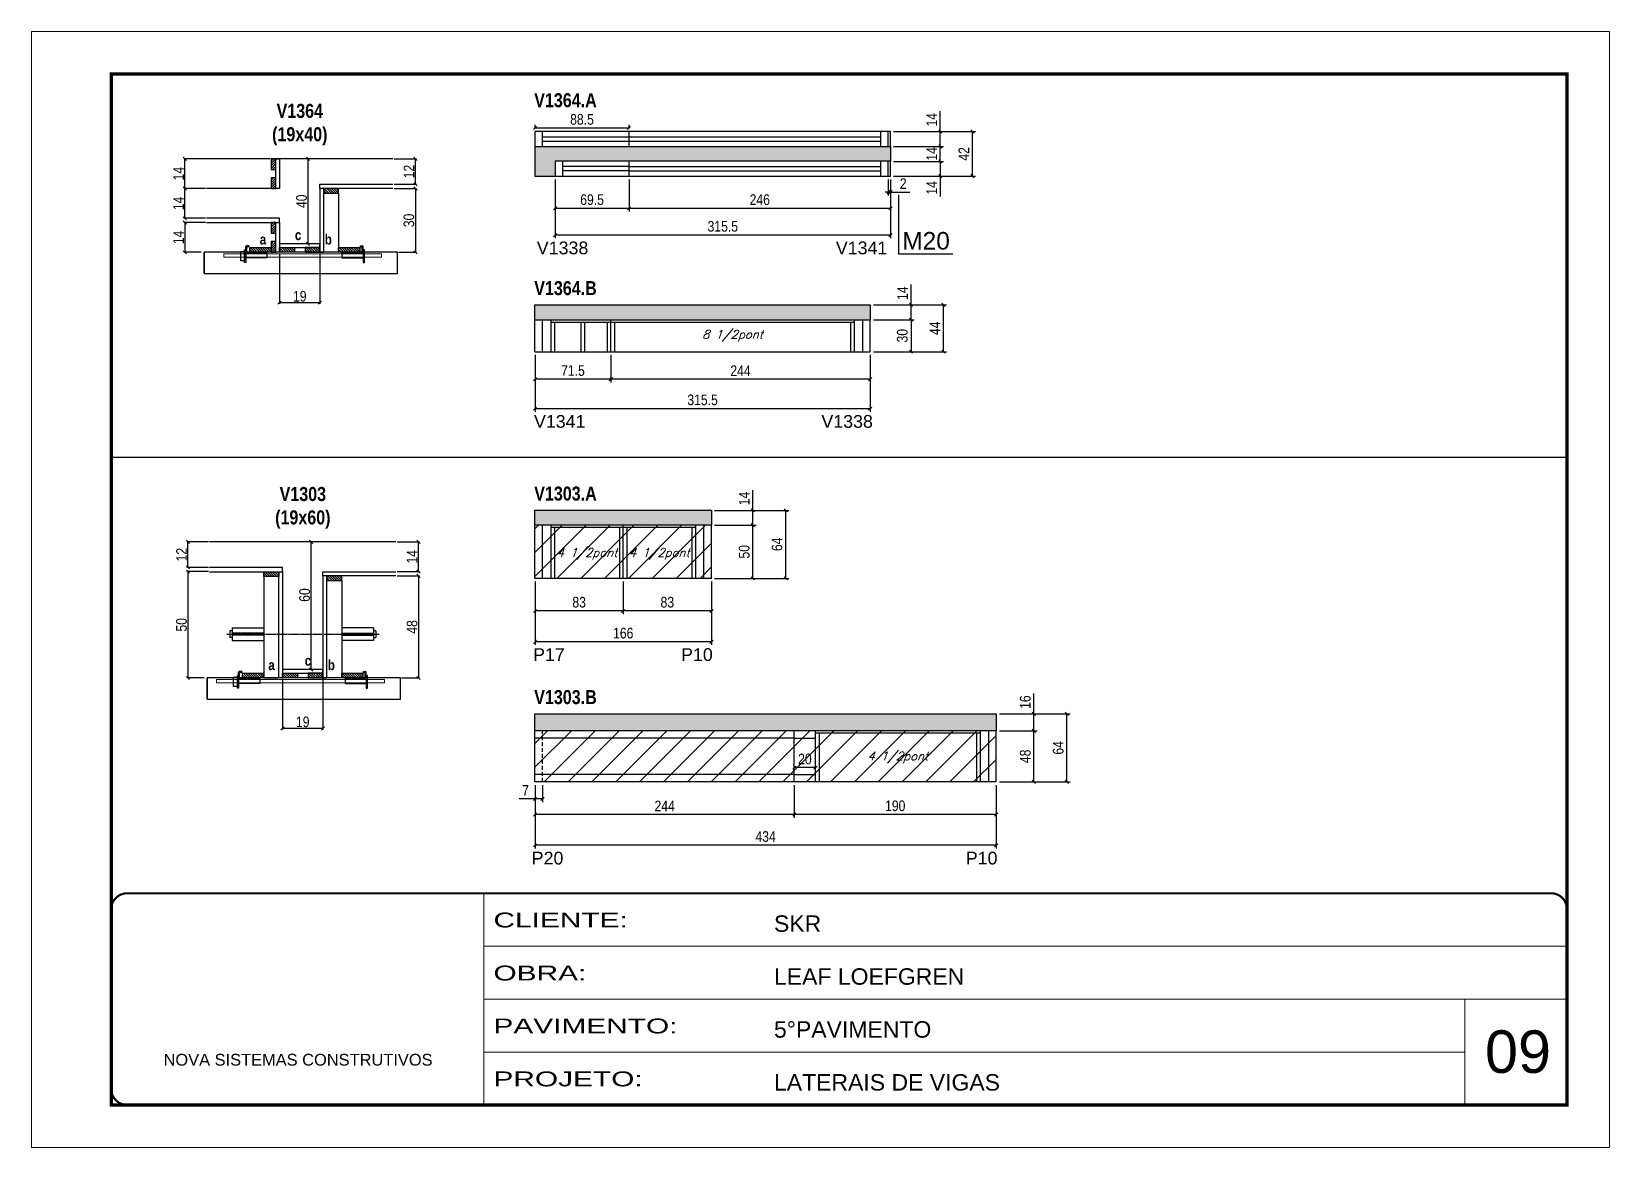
# Model space of a CAD drawing. Extents: x 3309 to 10384, y -2522 to 14608.
# Drawn here: x 3309 to 4794, y 11261 to 12311 of the extents above; entities that cross this region are included whole.
import ezdxf

# ---------------------------------------------------------------- set-up
doc = ezdxf.new("R2010")
doc.units = 0
for name, pattern in [('CONTINUO', [0]), ('DASHED', [0.75, 0.5, -0.25]), ('HIDDEN', [0.375, 0.25, -0.125])]:
    doc.linetypes.add(name, pattern=pattern)
for name, color, linetype in [('5', 5, 'Continuous'), ('barrote', 251, 'Continuous'), ('COTA', 241, 'Continuous'), ('detalhes', 4, 'Continuous'), ('NOMENCLATURA', 7, 'Continuous'), ('Painéis', 200, 'Continuous'), ('presilha', 1, 'Continuous'), ('SARR_2.2x10', 60, 'Continuous'), ('SARR_2.2x7', 40, 'Continuous'), ('SARR_3.5x7', 81, 'Continuous'), ('SARR_EDITAR', 141, 'Continuous'), ('TENSOR', 3, 'Continuous'), ('texto', 7, 'Continuous')]:
    doc.layers.add(name, color=color, linetype=linetype)
for name, color, linetype, lineweight in [('CARIMBO', 255, 'Continuous', 9), ('CONCRETO', 251, 'Continuous', 25), ('Folhas', 255, 'Continuous', 9), ('Hachura', 251, 'Continuous', 9), ('SARRAFO DE PRESSAO', 251, 'DASHED', 9), ('SCO-___-LAJ', 2, 'Continuous', 0)]:
    doc.layers.add(name, color=color, linetype=linetype, lineweight=lineweight)
doc.styles.add('ARIAL', font='arial.ttf')
doc.styles.add('COTA TECNICA', font='techl___.ttf', dxfattribs={"height": 10})
doc.styles.add('COTA TECNICA 2X', font='techl___.ttf', dxfattribs={"height": 10})
doc.styles.add('Romans', font='romans.shx')
doc.styles.get("Standard").update_dxf_attribs({"font": 'arial.ttf'})
doc.styles.add('TECNICA', font='techb___.ttf', dxfattribs={"height": 10})
doc.styles.add('Tecnologia', font='')
doc.styles.get('Tecnologia').set_extended_font_data('Forgotten Futurist')
doc.dimstyles.new('PAINEL', dxfattribs={"dimtxt": 10, "dimasz": 3, "dimexe": 3, "dimexo": 3, "dimgap": 3, "dimtad": 1, "dimdec": 1, "dimzin": 12, "dimdsep": 46, "dimtxsty": 'COTA TECNICA', "dimblk1": 'OBLIQUE', "dimblk2": 'OBLIQUE', "dimsah": 1, "dimcen": 0.9, "dimclrd": 4, "dimclre": 4, "dimclrt": 240, "dimadec": 1, "dimazin": 3, "dimtfac": 1, "dimtdec": 1, "dimtmove": 0, "dimatfit": 3, "dimfxl": 1, "dimtolj": 1, "dimtzin": 12, "dimarcsym": 0})
doc.dimstyles.new('SECAO', dxfattribs={"dimscale": 0.333333, "dimtxt": 5, "dimasz": 9, "dimexe": 3, "dimexo": 3, "dimgap": 3, "dimtad": 1, "dimdec": 1, "dimlfac": 0.5, "dimzin": 12, "dimdsep": 46, "dimtxsty": 'COTA TECNICA 2X', "dimblk1": 'OBLIQUE', "dimblk2": 'OBLIQUE', "dimsah": 1, "dimcen": 0.9, "dimclrd": 4, "dimclre": 4, "dimclrt": 240, "dimadec": 1, "dimazin": 3, "dimtfac": 1, "dimtdec": 1, "dimtmove": 0, "dimatfit": 3, "dimfxl": 1, "dimtolj": 1, "dimtzin": 12, "dimarcsym": 0})
pattern_1 = [(135, (36778.3265, -111409.1474), (-1.122532015, -1.122532015), [])]
pattern_2 = [(135, (36781.1714, -111809.6848), (-1.122532015, -1.122532015), [])]

msp = doc.modelspace()

# ---------------------------------------------------------------- texts
at = {"layer": '5', "linetype": 'Continuous'}
for s, rotation, p in [('V1338', 0.00004, (3784.88, 12101.15)), ('V1341', 0.00004, (4066.31, 12101.15)), ('V1341', 0.00004, (3782.19, 11937.85)), ('V1338', 0.00004, (4052.7, 11937.85)), ('P17', 0.00004, (3781.37, 11718.49)), ('P10', 0.00004, (3920.66, 11718.49)), ('P20', 359.99996, (3780.06, 11526.97)), ('P10', 359.99996, (4188.6, 11526.97))]:
    msp.add_text(s, height=12, rotation=rotation, dxfattribs=at).set_placement(p)
at = {"layer": 'CARIMBO', "style": 'ARIAL'}
msp.add_text('09', height=40, dxfattribs=at).set_placement((4677.23, 11330.85))
at = {"layer": 'detalhes', "style": 'TECNICA'}
for s, p in [('a', (3524.13, 12110.38)), ('c', (3557.19, 12114.49)), ('b', (3585.29, 12110.37)), ('a', (3532.16, 11709.85)), ('c', (3566.45, 11713.96)), ('b', (3588.13, 11709.84))]:
    msp.add_text(s, height=9.6, dxfattribs=at).set_placement(p)
at = {"layer": 'NOMENCLATURA', "style": 'TECNICA'}
for s, p in [('V1364.A', (3782.44, 12239.54)), ('V1364.B', (3782.44, 12062.68)), ('V1303.A', (3782.44, 11869.4)), ('V1303.B', (3782.44, 11677.88))]:
    msp.add_text(s, height=13.2, dxfattribs=at).set_placement(p)
at = {"layer": 'NOMENCLATURA', "linetype": 'Continuous'}
msp.add_text('M20', height=16.5, dxfattribs=at).set_placement((4128.78, 12105.6))
at = {"layer": 'NOMENCLATURA', "char_height": 13.2, "attachment_point": 2, "style": 'TECNICA'}
for s, insert in [('V1364\\P(19x40)', (3561.82, 12242.72)), ('V1303\\P(19x60)', (3564.67, 11882.18))]:
    msp.add_mtext_dynamic_manual_height_columns(s, width=300.2766, gutter_width=1, heights=[0], dxfattribs=dict(at, insert=insert))
at = {"layer": 'texto', "color": 2, "char_height": 8, "attachment_point": 5, "style": 'Romans'}
for s, insert in [('{\\Q19;\\C256;8 1/2pont}', (3969.12, 12024.49)), ('{\\Q19;\\C256;4 1/2pont}', (3832.16, 11819.21)), ('{\\Q19;\\C256;4 1/2pont}', (3900.16, 11819.21)), ('{\\Q19;\\C256;4 1/2pont}', (4124.66, 11627.69))]:
    msp.add_mtext(s, dxfattribs=dict(at, insert=insert))

# ---------------------------------------------------------------- blocks, each defined once
blk = doc.blocks.new('9999999999')
at = {"color": 30, "linetype": 'CONTINUO'}
for p, q in [((98564.6, 34230.2), (98564.6, 34429.4)), ((98564.6, 34379.6), (99584, 34379.6)), ((98564.6, 34329.8), (99488, 34329.8)), ((99584, 34329.8), (99488, 34329.8)), ((99488, 34329.8), (99488, 34230.2)), ((98564.6, 34280), (99488, 34280))]:
    blk.add_line(p, q, dxfattribs=at)
at = {"color": 30, "linetype": 'CONTINUO', "const_width": 2}
blk.add_lwpolyline([(99584, 34230.2), (99584, 34414.4, 0.414214), (99569, 34429.4), (98229, 34429.4, 0.414214), (98214, 34414.4), (98214, 34245.2, 0.414214), (98229, 34230.2), (99584, 34230.2)], format="xyb", dxfattribs=at)
at = {"layer": 'Folhas'}
blk.add_lwpolyline([(98139, 34190.2), (99624, 34190.2), (99624, 35240.2), (98139, 35240.2)], close=True, dxfattribs=at)
at = {"layer": 'Folhas', "color": 30, "const_width": 3}
blk.add_lwpolyline([(98214, 34230.2), (99584, 34230.2), (99584, 35200.2), (98214, 35200.2)], close=True, dxfattribs=at)
at = {"color": 7, "linetype": 'Continuous', "ltscale": 5, "style": 'ARIAL'}
for s, height, p in [('SKR', 15.48, (98837.7, 34393.1)), ('LEAF LOEFGREN', 15.483, (98837.7, 34343.3)), ('5°PAVIMENTO', 15.483, (98837.7, 34293.5)), ('NOVA SISTEMAS CONSTRUTIVOS', 11.059, (98263.2, 34267.2)), ('LATERAIS DE VIGAS', 15.483, (98837.7, 34243.7))]:
    blk.add_text(s, height=height, dxfattribs=at).set_placement(p)
at = {"layer": 'Folhas', "color": 7, "style": 'Tecnologia', "width": 1.5}
for s, p in [('CLIENTE:', (98573.7, 34397.2)), ('OBRA:', (98573.7, 34347.3)), ('PAVIMENTO:', (98573.7, 34297.5)), ('PROJETO:', (98573.7, 34247.7))]:
    blk.add_text(s, height=14, dxfattribs=at).set_placement(p)
blk = doc.blocks.new('_Oblique')
at = {"color": 0, "linetype": 'ByBlock', "lineweight": -2}
blk.add_line((-0.5, -0.5), (0.5, 0.5), dxfattribs=at)
blk = doc.blocks.new('*D132')
at = {"layer": 'COTA', "color": 4, "lineweight": -2, "transparency": 16777216}
for p, q in [((3542.8, 12102), (3542.8, 12054.6)), ((3580.8, 12102), (3580.8, 12054.6)), ((3580.8, 12055.6), (3542.8, 12055.6))]:
    blk.add_line(p, q, dxfattribs=at)
at = {"layer": 'Defpoints', "color": 0, "transparency": 16777216}
for p in [(3542.8, 12103), (3580.8, 12103), (3542.8, 12055.6)]:
    blk.add_point(p, dxfattribs=at)
at = {"layer": 'COTA', "color": 4, "lineweight": -2, "transparency": 16777216, "xscale": 3, "yscale": 3, "zscale": 3, "rotation": 180}
blk.add_blockref('_Oblique', (3542.8, 12055.6), dxfattribs=at)
at = {"layer": 'COTA', "color": 4, "lineweight": -2, "transparency": 16777216, "xscale": 3, "yscale": 3, "zscale": 3}
blk.add_blockref('_Oblique', (3580.8, 12055.6), dxfattribs=at)
at = {"layer": 'COTA', "color": 240, "transparency": 16777216, "insert": (3561.8, 12061.6), "char_height": 10, "attachment_point": 5, "style": 'COTA TECNICA 2X'}
blk.add_mtext('\\A1;19', dxfattribs=at)
blk = doc.blocks.new('PRESILHA METÁLICA 1')
at = {"layer": 'presilha'}
for p, q in [((0, 13), (6, 13)), ((0, 13), (0, 0)), ((6, 0), (0, 0)), ((6, 15.5), (7.5, 15.5)), ((6, -2.5), (6, 15.5)), ((6, 13), (6, 0)), ((7.5, 10.6), (7.5, 19.9)), ((7.5, 15.5), (7.5, -2.5)), ((37.5, 4.1), (7.5, 4.1)), ((12, 21), (8.6, 21)), ((9, 11.6), (9, 18.9)), ((12, 19.5), (9.6, 19.5)), ((37.5, 11), (9.6, 11)), ((12, 21), (12, 19.5)), ((37.5, 11), (37.5, 4.1)), ((7.5, -2.5), (6, -2.5))]:
    blk.add_line(p, q, dxfattribs=at)
for centre, radius, start, end in [((8.6, 19.9), 1.14, 90, 180), ((9.6, 18.9), 0.57, 90, 180), ((9.6, 11.6), 0.57, 180, 270)]:
    blk.add_arc(centre, radius, start, end, dxfattribs=at)
blk = doc.blocks.new('PRESILHA METÁLICA 2')
at = {"layer": 'presilha'}
for p, q in [((-5.2, 23.5), (-5.2, 22)), ((-5.2, 23.5), (-1.9, 23.5)), ((-0.8, 14.6), (-0.8, 22.4)), ((-30.8, 13.5), (-30.8, 6.6)), ((-30.8, 13.5), (-2.8, 13.5)), ((-30.8, 6.6), (-0.8, 6.6)), ((-5.2, 22), (-2.8, 22)), ((-2.2, 14.1), (-2.2, 21.4)), ((0.8, 18), (-0.8, 18)), ((-0.8, 18), (-0.8, 0)), ((-0.8, 0), (0.8, 0)), ((0.8, 0), (0.8, 18))]:
    blk.add_line(p, q, dxfattribs=at)
for centre, radius, start, end in [((-1.9, 22.4), 1.14, 0, 90), ((-2.8, 21.4), 0.57, 0, 90), ((-2.8, 14.1), 0.57, 270, 0)]:
    blk.add_arc(centre, radius, start, end, dxfattribs=at)
blk = doc.blocks.new('*D133')
at = {"layer": 'COTA', "color": 4, "lineweight": -2, "transparency": 16777216}
for p, q in [((3473.1, 12131), (3452.7, 12131)), ((3453.7, 12131), (3453.7, 12103)), ((3469, 12103), (3452.7, 12103))]:
    blk.add_line(p, q, dxfattribs=at)
at = {"layer": 'Defpoints', "color": 0, "transparency": 16777216}
for p in [(3474.1, 12131), (3453.7, 12103), (3470, 12103)]:
    blk.add_point(p, dxfattribs=at)
at = {"layer": 'COTA', "color": 4, "lineweight": -2, "transparency": 16777216, "xscale": 3, "yscale": 3, "zscale": 3}
for p, rotation in [((3453.7, 12131), 90), ((3453.7, 12103), 270)]:
    blk.add_blockref('_Oblique', p, dxfattribs=dict(at, rotation=rotation))
at = {"layer": 'COTA', "color": 240, "transparency": 16777216, "insert": (3447.7, 12117), "char_height": 10, "attachment_point": 5, "rotation": 90, "style": 'COTA TECNICA 2X'}
blk.add_mtext('\\A1;14', dxfattribs=at)
blk = doc.blocks.new('*D134')
at = {"layer": 'COTA', "color": 4, "lineweight": -2, "transparency": 16777216}
for p, q in [((3650.5, 12163), (3671.7, 12163)), ((3670.7, 12163), (3670.7, 12103)), ((3654.6, 12103), (3671.7, 12103))]:
    blk.add_line(p, q, dxfattribs=at)
at = {"layer": 'Defpoints', "color": 0, "transparency": 16777216}
for p in [(3649.5, 12163), (3653.6, 12103), (3670.7, 12103)]:
    blk.add_point(p, dxfattribs=at)
at = {"layer": 'COTA', "color": 4, "lineweight": -2, "transparency": 16777216, "xscale": 3, "yscale": 3, "zscale": 3}
for p, rotation in [((3670.7, 12163), 90), ((3670.7, 12103), 270)]:
    blk.add_blockref('_Oblique', p, dxfattribs=dict(at, rotation=rotation))
at = {"layer": 'COTA', "color": 240, "transparency": 16777216, "insert": (3664.5, 12133), "char_height": 10, "attachment_point": 5, "rotation": 90, "style": 'COTA TECNICA 2X'}
blk.add_mtext('\\A1;30', dxfattribs=at)
blk = doc.blocks.new('*D135')
at = {"layer": 'COTA', "color": 4, "lineweight": -2, "transparency": 16777216}
for p, q in [((3579.8, 12191), (3568.6, 12191)), ((3569.6, 12111), (3569.6, 12191)), ((3579.8, 12111), (3568.6, 12111))]:
    blk.add_line(p, q, dxfattribs=at)
at = {"layer": 'Defpoints', "color": 0, "transparency": 16777216}
for p in [(3569.6, 12191), (3580.8, 12191), (3580.8, 12111)]:
    blk.add_point(p, dxfattribs=at)
at = {"layer": 'COTA', "color": 4, "lineweight": -2, "transparency": 16777216, "xscale": 3, "yscale": 3, "zscale": 3}
for p, rotation in [((3569.6, 12191), 90), ((3569.6, 12111), 270)]:
    blk.add_blockref('_Oblique', p, dxfattribs=dict(at, rotation=rotation))
at = {"layer": 'COTA', "color": 240, "transparency": 16777216, "insert": (3563.5, 12151), "char_height": 10, "attachment_point": 5, "rotation": 90, "style": 'COTA TECNICA 2X'}
blk.add_mtext('\\A1;40', dxfattribs=at)
blk = doc.blocks.new('*D136')
at = {"layer": 'COTA', "color": 4, "lineweight": -2, "transparency": 16777216}
for p, q in [((3650.5, 12191), (3671.7, 12191)), ((3670.7, 12167), (3670.7, 12191)), ((3650.5, 12167), (3671.7, 12167))]:
    blk.add_line(p, q, dxfattribs=at)
at = {"layer": 'Defpoints', "color": 0, "transparency": 16777216}
for p in [(3649.5, 12191), (3670.7, 12191), (3649.5, 12167)]:
    blk.add_point(p, dxfattribs=at)
at = {"layer": 'COTA', "color": 4, "lineweight": -2, "transparency": 16777216, "xscale": 3, "yscale": 3, "zscale": 3}
for p, rotation in [((3670.7, 12191), 90), ((3670.7, 12167), 270)]:
    blk.add_blockref('_Oblique', p, dxfattribs=dict(at, rotation=rotation))
at = {"layer": 'COTA', "color": 240, "transparency": 16777216, "insert": (3664.6, 12179), "char_height": 10, "attachment_point": 5, "rotation": 90, "style": 'COTA TECNICA 2X'}
blk.add_mtext('\\A1;12', dxfattribs=at)
blk = doc.blocks.new('*D137')
at = {"layer": 'COTA', "color": 4, "lineweight": -2, "transparency": 16777216}
for p, q in [((3533.8, 12191), (3452.7, 12191)), ((3453.7, 12163), (3453.7, 12191)), ((3473.1, 12163), (3452.7, 12163))]:
    blk.add_line(p, q, dxfattribs=at)
at = {"layer": 'Defpoints', "color": 0, "transparency": 16777216}
for p in [(3453.7, 12191), (3534.8, 12191), (3474.1, 12163)]:
    blk.add_point(p, dxfattribs=at)
at = {"layer": 'COTA', "color": 4, "lineweight": -2, "transparency": 16777216, "xscale": 3, "yscale": 3, "zscale": 3}
for p, rotation in [((3453.7, 12191), 90), ((3453.7, 12163), 270)]:
    blk.add_blockref('_Oblique', p, dxfattribs=dict(at, rotation=rotation))
at = {"layer": 'COTA', "color": 240, "transparency": 16777216, "insert": (3447.7, 12177), "char_height": 10, "attachment_point": 5, "rotation": 90, "style": 'COTA TECNICA 2X'}
blk.add_mtext('\\A1;14', dxfattribs=at)
blk = doc.blocks.new('*D138')
at = {"layer": 'COTA', "color": 4, "lineweight": -2, "transparency": 16777216}
for p, q in [((3473.1, 12163), (3452.7, 12163)), ((3453.7, 12135), (3453.7, 12163)), ((3473.1, 12135), (3452.7, 12135))]:
    blk.add_line(p, q, dxfattribs=at)
at = {"layer": 'Defpoints', "color": 0, "transparency": 16777216}
for p in [(3453.7, 12163), (3474.1, 12163), (3474.1, 12135)]:
    blk.add_point(p, dxfattribs=at)
at = {"layer": 'COTA', "color": 4, "lineweight": -2, "transparency": 16777216, "xscale": 3, "yscale": 3, "zscale": 3}
for p, rotation in [((3453.7, 12163), 90), ((3453.7, 12135), 270)]:
    blk.add_blockref('_Oblique', p, dxfattribs=dict(at, rotation=rotation))
at = {"layer": 'COTA', "color": 240, "transparency": 16777216, "insert": (3447.7, 12149), "char_height": 10, "attachment_point": 5, "rotation": 90, "style": 'COTA TECNICA 2X'}
blk.add_mtext('\\A1;14', dxfattribs=at)
blk = doc.blocks.new('*D139')
at = {"layer": 'COTA', "color": 4, "lineweight": -2, "transparency": 16777216}
for p, q in [((3802.2, 12171.6), (3802.2, 12116.2)), ((4117.7, 12171.6), (4117.7, 12116.2)), ((4117.7, 12119.2), (3802.2, 12119.2))]:
    blk.add_line(p, q, dxfattribs=at)
at = {"layer": 'Defpoints', "color": 0, "transparency": 16777216}
for p in [(3802.2, 12174.6), (4117.7, 12174.6), (3802.2, 12119.2)]:
    blk.add_point(p, dxfattribs=at)
at = {"layer": 'COTA', "color": 4, "lineweight": -2, "transparency": 16777216, "xscale": 3, "yscale": 3, "zscale": 3, "rotation": 180}
blk.add_blockref('_Oblique', (3802.2, 12119.2), dxfattribs=at)
at = {"layer": 'COTA', "color": 4, "lineweight": -2, "transparency": 16777216, "xscale": 3, "yscale": 3, "zscale": 3}
blk.add_blockref('_Oblique', (4117.7, 12119.2), dxfattribs=at)
at = {"layer": 'COTA', "color": 240, "transparency": 16777216, "insert": (3959.9, 12127.4), "char_height": 10, "attachment_point": 5, "style": 'COTA TECNICA'}
blk.add_mtext('\\A1;315.5', dxfattribs=at)
blk = doc.blocks.new('*D140')
at = {"layer": 'COTA', "color": 4, "lineweight": -2, "transparency": 16777216}
for p, q in [((3802.2, 12171.6), (3802.2, 12141.4)), ((3871.7, 12171.6), (3871.7, 12141.4)), ((3802.2, 12144.4), (3871.7, 12144.4))]:
    blk.add_line(p, q, dxfattribs=at)
at = {"layer": 'Defpoints', "color": 0, "transparency": 16777216}
for p in [(3802.2, 12174.6), (3871.7, 12174.6), (3871.7, 12144.4)]:
    blk.add_point(p, dxfattribs=at)
at = {"layer": 'COTA', "color": 4, "lineweight": -2, "transparency": 16777216, "xscale": 3, "yscale": 3, "zscale": 3, "rotation": 180}
blk.add_blockref('_Oblique', (3802.2, 12144.4), dxfattribs=at)
at = {"layer": 'COTA', "color": 4, "lineweight": -2, "transparency": 16777216, "xscale": 3, "yscale": 3, "zscale": 3}
blk.add_blockref('_Oblique', (3871.7, 12144.4), dxfattribs=at)
at = {"layer": 'COTA', "color": 240, "transparency": 16777216, "insert": (3836.9, 12152.5), "char_height": 10, "attachment_point": 5, "style": 'COTA TECNICA'}
blk.add_mtext('\\A1;69.5', dxfattribs=at)
blk = doc.blocks.new('*D141')
at = {"layer": 'COTA', "color": 4, "lineweight": -2, "transparency": 16777216}
for p, q in [((3871.7, 12171.6), (3871.7, 12141.4)), ((4117.7, 12171.6), (4117.7, 12141.4)), ((3871.7, 12144.4), (4117.7, 12144.4))]:
    blk.add_line(p, q, dxfattribs=at)
at = {"layer": 'Defpoints', "color": 0, "transparency": 16777216}
for p in [(3871.7, 12174.6), (4117.7, 12174.6), (4117.7, 12144.4)]:
    blk.add_point(p, dxfattribs=at)
at = {"layer": 'COTA', "color": 4, "lineweight": -2, "transparency": 16777216, "xscale": 3, "yscale": 3, "zscale": 3, "rotation": 180}
blk.add_blockref('_Oblique', (3871.7, 12144.4), dxfattribs=at)
at = {"layer": 'COTA', "color": 4, "lineweight": -2, "transparency": 16777216, "xscale": 3, "yscale": 3, "zscale": 3}
blk.add_blockref('_Oblique', (4117.7, 12144.4), dxfattribs=at)
at = {"layer": 'COTA', "color": 240, "transparency": 16777216, "insert": (3994.7, 12152.5), "char_height": 10, "attachment_point": 5, "style": 'COTA TECNICA'}
blk.add_mtext('\\A1;246', dxfattribs=at)
blk = doc.blocks.new('*D142')
at = {"layer": 'COTA', "color": 4, "lineweight": -2, "transparency": 16777216}
for p, q in [((4115.7, 12171.6), (4115.7, 12156.6)), ((4117.7, 12171.6), (4117.7, 12156.6)), ((4115.7, 12159.6), (4112.7, 12159.6)), ((4115.7, 12159.6), (4117.7, 12159.6)), ((4117.7, 12159.6), (4135.8, 12159.6))]:
    blk.add_line(p, q, dxfattribs=at)
at = {"layer": 'Defpoints', "color": 0, "transparency": 16777216}
for p in [(4115.7, 12174.6), (4117.7, 12174.6), (4117.7, 12159.6)]:
    blk.add_point(p, dxfattribs=at)
at = {"layer": 'COTA', "color": 4, "lineweight": -2, "transparency": 16777216, "xscale": 3, "yscale": 3, "zscale": 3}
blk.add_blockref('_Oblique', (4115.7, 12159.6), dxfattribs=at)
at = {"layer": 'COTA', "color": 4, "lineweight": -2, "transparency": 16777216, "xscale": 3, "yscale": 3, "zscale": 3, "rotation": 180}
blk.add_blockref('_Oblique', (4117.7, 12159.6), dxfattribs=at)
at = {"layer": 'COTA', "color": 240, "transparency": 16777216, "insert": (4129.7, 12167.6), "char_height": 10, "attachment_point": 5, "style": 'COTA TECNICA'}
blk.add_mtext('\\A1;2', dxfattribs=at)
blk = doc.blocks.new('*D143')
at = {"layer": 'COTA', "color": 4, "lineweight": -2, "transparency": 16777216}
for p, q in [((3783.2, 12219.6), (3783.2, 12222.9)), ((3871.7, 12219.6), (3871.7, 12222.9)), ((3871.7, 12219.9), (3783.2, 12219.9))]:
    blk.add_line(p, q, dxfattribs=at)
at = {"layer": 'Defpoints', "color": 0, "transparency": 16777216}
for p in [(3783.2, 12219.9), (3783.2, 12216.6), (3871.7, 12216.6)]:
    blk.add_point(p, dxfattribs=at)
at = {"layer": 'COTA', "color": 4, "lineweight": -2, "transparency": 16777216, "xscale": 3, "yscale": 3, "zscale": 3, "rotation": 180}
blk.add_blockref('_Oblique', (3783.2, 12219.9), dxfattribs=at)
at = {"layer": 'COTA', "color": 4, "lineweight": -2, "transparency": 16777216, "xscale": 3, "yscale": 3, "zscale": 3}
blk.add_blockref('_Oblique', (3871.7, 12219.9), dxfattribs=at)
at = {"layer": 'COTA', "color": 240, "transparency": 16777216, "insert": (3827.4, 12228), "char_height": 10, "attachment_point": 5, "style": 'COTA TECNICA'}
blk.add_mtext('\\A1;88.5', dxfattribs=at)
blk = doc.blocks.new('*D144')
at = {"layer": 'COTA', "color": 4, "lineweight": -2, "transparency": 16777216}
for p, q in [((4120.7, 12188.6), (4167.6, 12188.6)), ((4164.6, 12188.6), (4164.6, 12174.6)), ((4120.7, 12174.6), (4167.6, 12174.6)), ((4164.6, 12174.6), (4164.6, 12155.5))]:
    blk.add_line(p, q, dxfattribs=at)
at = {"layer": 'Defpoints', "color": 0, "transparency": 16777216}
for p in [(4117.7, 12188.6), (4117.7, 12174.6), (4164.6, 12174.6)]:
    blk.add_point(p, dxfattribs=at)
at = {"layer": 'COTA', "color": 4, "lineweight": -2, "transparency": 16777216, "xscale": 3, "yscale": 3, "zscale": 3}
for p, rotation in [((4164.6, 12188.6), 90), ((4164.6, 12174.6), 270)]:
    blk.add_blockref('_Oblique', p, dxfattribs=dict(at, rotation=rotation))
at = {"layer": 'COTA', "color": 240, "transparency": 16777216, "insert": (4156.6, 12163.6), "char_height": 10, "attachment_point": 5, "rotation": 90, "style": 'COTA TECNICA'}
blk.add_mtext('\\A1;14', dxfattribs=at)
blk = doc.blocks.new('*D145')
at = {"layer": 'COTA', "color": 4, "lineweight": -2, "transparency": 16777216}
for p, q in [((4120.7, 12202.6), (4167.6, 12202.6)), ((4164.6, 12188.6), (4164.6, 12202.6)), ((4120.7, 12188.6), (4167.6, 12188.6))]:
    blk.add_line(p, q, dxfattribs=at)
at = {"layer": 'Defpoints', "color": 0, "transparency": 16777216}
for p in [(4117.7, 12202.6), (4164.6, 12202.6), (4117.7, 12188.6)]:
    blk.add_point(p, dxfattribs=at)
at = {"layer": 'COTA', "color": 4, "lineweight": -2, "transparency": 16777216, "xscale": 3, "yscale": 3, "zscale": 3}
for p, rotation in [((4164.6, 12202.6), 90), ((4164.6, 12188.6), 270)]:
    blk.add_blockref('_Oblique', p, dxfattribs=dict(at, rotation=rotation))
at = {"layer": 'COTA', "color": 240, "transparency": 16777216, "insert": (4156.6, 12195.6), "char_height": 10, "attachment_point": 5, "rotation": 90, "style": 'COTA TECNICA'}
blk.add_mtext('\\A1;14', dxfattribs=at)
blk = doc.blocks.new('*D146')
at = {"layer": 'COTA', "color": 4, "lineweight": -2, "transparency": 16777216}
for p, q in [((4164.6, 12216.6), (4164.6, 12235.7)), ((4120.7, 12216.6), (4167.6, 12216.6)), ((4164.6, 12202.6), (4164.6, 12216.6)), ((4120.7, 12202.6), (4167.6, 12202.6))]:
    blk.add_line(p, q, dxfattribs=at)
at = {"layer": 'Defpoints', "color": 0, "transparency": 16777216}
for p in [(4117.7, 12216.6), (4164.6, 12216.6), (4117.7, 12202.6)]:
    blk.add_point(p, dxfattribs=at)
at = {"layer": 'COTA', "color": 4, "lineweight": -2, "transparency": 16777216, "xscale": 3, "yscale": 3, "zscale": 3}
for p, rotation in [((4164.6, 12216.6), 90), ((4164.6, 12202.6), 270)]:
    blk.add_blockref('_Oblique', p, dxfattribs=dict(at, rotation=rotation))
at = {"layer": 'COTA', "color": 240, "transparency": 16777216, "insert": (4156.6, 12227.7), "char_height": 10, "attachment_point": 5, "rotation": 90, "style": 'COTA TECNICA'}
blk.add_mtext('\\A1;14', dxfattribs=at)
blk = doc.blocks.new('*D147')
at = {"layer": 'COTA', "color": 4, "lineweight": -2, "transparency": 16777216}
for p, q in [((4120.7, 12216.6), (4197.9, 12216.6)), ((4194.9, 12174.6), (4194.9, 12216.6)), ((4120.7, 12174.6), (4197.9, 12174.6))]:
    blk.add_line(p, q, dxfattribs=at)
at = {"layer": 'Defpoints', "color": 0, "transparency": 16777216}
for p in [(4117.7, 12216.6), (4194.9, 12216.6), (4117.7, 12174.6)]:
    blk.add_point(p, dxfattribs=at)
at = {"layer": 'COTA', "color": 4, "lineweight": -2, "transparency": 16777216, "xscale": 3, "yscale": 3, "zscale": 3}
for p, rotation in [((4194.9, 12216.6), 90), ((4194.9, 12174.6), 270)]:
    blk.add_blockref('_Oblique', p, dxfattribs=dict(at, rotation=rotation))
at = {"layer": 'COTA', "color": 240, "transparency": 16777216, "insert": (4186.8, 12195.6), "char_height": 10, "attachment_point": 5, "rotation": 90, "style": 'COTA TECNICA'}
blk.add_mtext('\\A1;42', dxfattribs=at)
blk = doc.blocks.new('*D148')
at = {"layer": 'COTA', "color": 4, "linetype": 'ByBlock', "lineweight": -2, "transparency": 16777216}
for p, q in [((3783.2, 12006.5), (3783.2, 11952.9)), ((4098.6, 12006.5), (4098.6, 11952.9)), ((3783.2, 11955.9), (4098.6, 11955.9))]:
    blk.add_line(p, q, dxfattribs=at)
at = {"layer": 'Defpoints', "color": 0, "linetype": 'ByBlock', "transparency": 16777216}
for p in [(3783.2, 12009.5), (4098.6, 12009.5), (4098.6, 11955.9)]:
    blk.add_point(p, dxfattribs=at)
at = {"layer": 'COTA', "color": 4, "linetype": 'ByBlock', "lineweight": -2, "transparency": 16777216, "xscale": 3, "yscale": 3, "zscale": 3, "rotation": 180}
blk.add_blockref('_Oblique', (3783.2, 11955.9), dxfattribs=at)
at = {"layer": 'COTA', "color": 4, "linetype": 'ByBlock', "lineweight": -2, "transparency": 16777216, "xscale": 3, "yscale": 3, "zscale": 3}
blk.add_blockref('_Oblique', (4098.6, 11955.9), dxfattribs=at)
at = {"layer": 'COTA', "color": 240, "linetype": 'ByBlock', "transparency": 16777216, "insert": (3940.9, 11964.1), "char_height": 10, "attachment_point": 5, "style": 'COTA TECNICA'}
blk.add_mtext('\\A1;315.5', dxfattribs=at)
blk = doc.blocks.new('*D149')
at = {"layer": 'COTA', "color": 4, "lineweight": -2, "transparency": 16777216}
for p, q in [((3854.6, 12006.5), (3854.6, 11980.6)), ((4098.6, 12006.5), (4098.6, 11980.6)), ((4098.6, 11983.6), (3854.6, 11983.6))]:
    blk.add_line(p, q, dxfattribs=at)
at = {"layer": 'Defpoints', "color": 0, "transparency": 16777216}
for p in [(3854.6, 12009.5), (4098.6, 12009.5), (3854.6, 11983.6)]:
    blk.add_point(p, dxfattribs=at)
at = {"layer": 'COTA', "color": 4, "lineweight": -2, "transparency": 16777216, "xscale": 3, "yscale": 3, "zscale": 3, "rotation": 180}
blk.add_blockref('_Oblique', (3854.6, 11983.6), dxfattribs=at)
at = {"layer": 'COTA', "color": 4, "lineweight": -2, "transparency": 16777216, "xscale": 3, "yscale": 3, "zscale": 3}
blk.add_blockref('_Oblique', (4098.6, 11983.6), dxfattribs=at)
at = {"layer": 'COTA', "color": 240, "transparency": 16777216, "insert": (3976.6, 11991.6), "char_height": 10, "attachment_point": 5, "style": 'COTA TECNICA'}
blk.add_mtext('\\A1;244', dxfattribs=at)
blk = doc.blocks.new('*D150')
at = {"layer": 'COTA', "color": 4, "lineweight": -2, "transparency": 16777216}
for p, q in [((3783.2, 12006.5), (3783.2, 11980.6)), ((3854.6, 12006.5), (3854.6, 11980.6)), ((3854.6, 11983.6), (3783.2, 11983.6))]:
    blk.add_line(p, q, dxfattribs=at)
at = {"layer": 'Defpoints', "color": 0, "transparency": 16777216}
for p in [(3783.2, 12009.5), (3854.6, 12009.5), (3783.2, 11983.6)]:
    blk.add_point(p, dxfattribs=at)
at = {"layer": 'COTA', "color": 4, "lineweight": -2, "transparency": 16777216, "xscale": 3, "yscale": 3, "zscale": 3, "rotation": 180}
blk.add_blockref('_Oblique', (3783.2, 11983.6), dxfattribs=at)
at = {"layer": 'COTA', "color": 4, "lineweight": -2, "transparency": 16777216, "xscale": 3, "yscale": 3, "zscale": 3}
blk.add_blockref('_Oblique', (3854.6, 11983.6), dxfattribs=at)
at = {"layer": 'COTA', "color": 240, "transparency": 16777216, "insert": (3818.9, 11991.7), "char_height": 10, "attachment_point": 5, "style": 'COTA TECNICA'}
blk.add_mtext('\\A1;71.5', dxfattribs=at)
blk = doc.blocks.new('*D151')
at = {"layer": 'COTA', "color": 4, "lineweight": -2, "transparency": 16777216}
for p, q in [((4101.6, 12039.5), (4140.1, 12039.5)), ((4137.1, 12039.5), (4137.1, 12009.5)), ((4101.6, 12009.5), (4140.1, 12009.5))]:
    blk.add_line(p, q, dxfattribs=at)
at = {"layer": 'Defpoints', "color": 0, "transparency": 16777216}
for p in [(4098.6, 12039.5), (4098.6, 12009.5), (4137.1, 12009.5)]:
    blk.add_point(p, dxfattribs=at)
at = {"layer": 'COTA', "color": 4, "lineweight": -2, "transparency": 16777216, "xscale": 3, "yscale": 3, "zscale": 3}
for p, rotation in [((4137.1, 12039.5), 90), ((4137.1, 12009.5), 270)]:
    blk.add_blockref('_Oblique', p, dxfattribs=dict(at, rotation=rotation))
at = {"layer": 'COTA', "color": 240, "transparency": 16777216, "insert": (4128.9, 12024.5), "char_height": 10, "attachment_point": 5, "rotation": 90, "style": 'COTA TECNICA'}
blk.add_mtext('\\A1;30', dxfattribs=at)
blk = doc.blocks.new('*D152')
at = {"layer": 'COTA', "color": 4, "lineweight": -2, "transparency": 16777216}
for p, q in [((4137.1, 12053.5), (4137.1, 12072.6)), ((4101.6, 12053.5), (4140.1, 12053.5)), ((4137.1, 12039.5), (4137.1, 12053.5)), ((4101.6, 12039.5), (4140.1, 12039.5))]:
    blk.add_line(p, q, dxfattribs=at)
at = {"layer": 'Defpoints', "color": 0, "transparency": 16777216}
for p in [(4098.6, 12053.5), (4137.1, 12053.5), (4098.6, 12039.5)]:
    blk.add_point(p, dxfattribs=at)
at = {"layer": 'COTA', "color": 4, "lineweight": -2, "transparency": 16777216, "xscale": 3, "yscale": 3, "zscale": 3}
for p, rotation in [((4137.1, 12053.5), 90), ((4137.1, 12039.5), 270)]:
    blk.add_blockref('_Oblique', p, dxfattribs=dict(at, rotation=rotation))
at = {"layer": 'COTA', "color": 240, "transparency": 16777216, "insert": (4129.1, 12064.5), "char_height": 10, "attachment_point": 5, "rotation": 90, "style": 'COTA TECNICA'}
blk.add_mtext('\\A1;14', dxfattribs=at)
blk = doc.blocks.new('*D153')
at = {"layer": 'COTA', "color": 4, "lineweight": -2, "transparency": 16777216}
for p, q in [((4101.6, 12053.5), (4170.6, 12053.5)), ((4167.6, 12009.5), (4167.6, 12053.5)), ((4101.6, 12009.5), (4170.6, 12009.5))]:
    blk.add_line(p, q, dxfattribs=at)
at = {"layer": 'Defpoints', "color": 0, "transparency": 16777216}
for p in [(4098.6, 12053.5), (4167.6, 12053.5), (4098.6, 12009.5)]:
    blk.add_point(p, dxfattribs=at)
at = {"layer": 'COTA', "color": 4, "lineweight": -2, "transparency": 16777216, "xscale": 3, "yscale": 3, "zscale": 3}
for p, rotation in [((4167.6, 12053.5), 90), ((4167.6, 12009.5), 270)]:
    blk.add_blockref('_Oblique', p, dxfattribs=dict(at, rotation=rotation))
at = {"layer": 'COTA', "color": 240, "transparency": 16777216, "insert": (4159.6, 12031.5), "char_height": 10, "attachment_point": 5, "rotation": 90, "style": 'COTA TECNICA'}
blk.add_mtext('\\A1;44', dxfattribs=at)
blk = doc.blocks.new('*D154')
at = {"layer": 'COTA', "color": 4, "lineweight": -2, "transparency": 16777216}
for p, q in [((3545.6, 11701.5), (3545.6, 11654)), ((3583.6, 11701.5), (3583.6, 11654)), ((3583.6, 11655), (3545.6, 11655))]:
    blk.add_line(p, q, dxfattribs=at)
at = {"layer": 'Defpoints', "color": 0, "transparency": 16777216}
for p in [(3545.6, 11702.5), (3583.6, 11702.5), (3545.6, 11655)]:
    blk.add_point(p, dxfattribs=at)
at = {"layer": 'COTA', "color": 4, "lineweight": -2, "transparency": 16777216, "xscale": 3, "yscale": 3, "zscale": 3, "rotation": 180}
blk.add_blockref('_Oblique', (3545.6, 11655), dxfattribs=at)
at = {"layer": 'COTA', "color": 4, "lineweight": -2, "transparency": 16777216, "xscale": 3, "yscale": 3, "zscale": 3}
blk.add_blockref('_Oblique', (3583.6, 11655), dxfattribs=at)
at = {"layer": 'COTA', "color": 240, "transparency": 16777216, "insert": (3564.6, 11661.1), "char_height": 10, "attachment_point": 5, "style": 'COTA TECNICA 2X'}
blk.add_mtext('\\A1;19', dxfattribs=at)
blk = doc.blocks.new('*D155')
at = {"layer": 'COTA', "color": 4, "lineweight": -2, "transparency": 16777216}
for p, q in [((3475.9, 11802.5), (3455.6, 11802.5)), ((3456.6, 11802.5), (3456.6, 11702.5)), ((3471.8, 11702.5), (3455.6, 11702.5))]:
    blk.add_line(p, q, dxfattribs=at)
at = {"layer": 'Defpoints', "color": 0, "transparency": 16777216}
for p in [(3476.9, 11802.5), (3456.6, 11702.5), (3472.8, 11702.5)]:
    blk.add_point(p, dxfattribs=at)
at = {"layer": 'COTA', "color": 4, "lineweight": -2, "transparency": 16777216, "xscale": 3, "yscale": 3, "zscale": 3}
for p, rotation in [((3456.6, 11802.5), 90), ((3456.6, 11702.5), 270)]:
    blk.add_blockref('_Oblique', p, dxfattribs=dict(at, rotation=rotation))
at = {"layer": 'COTA', "color": 240, "transparency": 16777216, "insert": (3450.5, 11752.5), "char_height": 10, "attachment_point": 5, "rotation": 90, "style": 'COTA TECNICA 2X'}
blk.add_mtext('\\A1;50', dxfattribs=at)
blk = doc.blocks.new('*D156')
at = {"layer": 'COTA', "color": 4, "lineweight": -2, "transparency": 16777216}
for p, q in [((3653.3, 11798.5), (3674.6, 11798.5)), ((3673.6, 11798.5), (3673.6, 11702.5)), ((3657.4, 11702.5), (3674.6, 11702.5))]:
    blk.add_line(p, q, dxfattribs=at)
at = {"layer": 'Defpoints', "color": 0, "transparency": 16777216}
for p in [(3652.3, 11798.5), (3656.4, 11702.5), (3673.6, 11702.5)]:
    blk.add_point(p, dxfattribs=at)
at = {"layer": 'COTA', "color": 4, "lineweight": -2, "transparency": 16777216, "xscale": 3, "yscale": 3, "zscale": 3}
for p, rotation in [((3673.6, 11798.5), 90), ((3673.6, 11702.5), 270)]:
    blk.add_blockref('_Oblique', p, dxfattribs=dict(at, rotation=rotation))
at = {"layer": 'COTA', "color": 240, "transparency": 16777216, "insert": (3667.5, 11750.5), "char_height": 10, "attachment_point": 5, "rotation": 90, "style": 'COTA TECNICA 2X'}
blk.add_mtext('\\A1;48', dxfattribs=at)
blk = doc.blocks.new('*D157')
at = {"layer": 'COTA', "color": 4, "lineweight": -2, "transparency": 16777216}
for p, q in [((3582.6, 11830.5), (3571.5, 11830.5)), ((3572.5, 11710.5), (3572.5, 11830.5)), ((3582.6, 11710.5), (3571.5, 11710.5))]:
    blk.add_line(p, q, dxfattribs=at)
at = {"layer": 'Defpoints', "color": 0, "transparency": 16777216}
for p in [(3572.5, 11830.5), (3583.6, 11830.5), (3583.6, 11710.5)]:
    blk.add_point(p, dxfattribs=at)
at = {"layer": 'COTA', "color": 4, "lineweight": -2, "transparency": 16777216, "xscale": 3, "yscale": 3, "zscale": 3}
for p, rotation in [((3572.5, 11830.5), 90), ((3572.5, 11710.5), 270)]:
    blk.add_blockref('_Oblique', p, dxfattribs=dict(at, rotation=rotation))
at = {"layer": 'COTA', "color": 240, "transparency": 16777216, "insert": (3566.4, 11780.5), "char_height": 10, "attachment_point": 5, "rotation": 90, "style": 'COTA TECNICA 2X'}
blk.add_mtext('\\A1;60', dxfattribs=at)
blk = doc.blocks.new('*D158')
at = {"layer": 'COTA', "color": 4, "lineweight": -2, "transparency": 16777216}
for p, q in [((3653.3, 11830.5), (3674.6, 11830.5)), ((3673.6, 11802.5), (3673.6, 11830.5)), ((3653.3, 11802.5), (3674.6, 11802.5))]:
    blk.add_line(p, q, dxfattribs=at)
at = {"layer": 'Defpoints', "color": 0, "transparency": 16777216}
for p in [(3652.3, 11830.5), (3673.6, 11830.5), (3652.3, 11802.5)]:
    blk.add_point(p, dxfattribs=at)
at = {"layer": 'COTA', "color": 4, "lineweight": -2, "transparency": 16777216, "xscale": 3, "yscale": 3, "zscale": 3}
for p, rotation in [((3673.6, 11830.5), 90), ((3673.6, 11802.5), 270)]:
    blk.add_blockref('_Oblique', p, dxfattribs=dict(at, rotation=rotation))
at = {"layer": 'COTA', "color": 240, "transparency": 16777216, "insert": (3667.5, 11816.5), "char_height": 10, "attachment_point": 5, "rotation": 90, "style": 'COTA TECNICA 2X'}
blk.add_mtext('\\A1;14', dxfattribs=at)
blk = doc.blocks.new('*D159')
at = {"layer": 'COTA', "color": 4, "lineweight": -2, "transparency": 16777216}
for p, q in [((3475.9, 11830.5), (3455.6, 11830.5)), ((3456.6, 11806.5), (3456.6, 11830.5)), ((3475.9, 11806.5), (3455.6, 11806.5))]:
    blk.add_line(p, q, dxfattribs=at)
at = {"layer": 'Defpoints', "color": 0, "transparency": 16777216}
for p in [(3456.6, 11830.5), (3476.9, 11830.5), (3476.9, 11806.5)]:
    blk.add_point(p, dxfattribs=at)
at = {"layer": 'COTA', "color": 4, "lineweight": -2, "transparency": 16777216, "xscale": 3, "yscale": 3, "zscale": 3}
for p, rotation in [((3456.6, 11830.5), 90), ((3456.6, 11806.5), 270)]:
    blk.add_blockref('_Oblique', p, dxfattribs=dict(at, rotation=rotation))
at = {"layer": 'COTA', "color": 240, "transparency": 16777216, "insert": (3450.5, 11818.5), "char_height": 10, "attachment_point": 5, "rotation": 90, "style": 'COTA TECNICA 2X'}
blk.add_mtext('\\A1;12', dxfattribs=at)
blk = doc.blocks.new('*D160')
at = {"layer": 'COTA', "color": 4, "linetype": 'ByBlock', "lineweight": -2, "transparency": 16777216}
for p, q in [((3866.2, 11793.2), (3866.2, 11762.5)), ((3949.2, 11793.2), (3949.2, 11762.5)), ((3949.2, 11765.5), (3866.2, 11765.5))]:
    blk.add_line(p, q, dxfattribs=at)
at = {"layer": 'Defpoints', "color": 0, "linetype": 'ByBlock', "transparency": 16777216}
for p in [(3866.2, 11796.2), (3949.2, 11796.2), (3866.2, 11765.5)]:
    blk.add_point(p, dxfattribs=at)
at = {"layer": 'COTA', "color": 4, "linetype": 'ByBlock', "lineweight": -2, "transparency": 16777216, "xscale": 3, "yscale": 3, "zscale": 3, "rotation": 180}
blk.add_blockref('_Oblique', (3866.2, 11765.5), dxfattribs=at)
at = {"layer": 'COTA', "color": 4, "linetype": 'ByBlock', "lineweight": -2, "transparency": 16777216, "xscale": 3, "yscale": 3, "zscale": 3}
blk.add_blockref('_Oblique', (3949.2, 11765.5), dxfattribs=at)
at = {"layer": 'COTA', "color": 240, "linetype": 'ByBlock', "transparency": 16777216, "insert": (3907.7, 11773.7), "char_height": 10, "attachment_point": 5, "style": 'COTA TECNICA'}
blk.add_mtext('\\A1;83', dxfattribs=at)
blk = doc.blocks.new('*D161')
at = {"layer": 'COTA', "color": 4, "linetype": 'ByBlock', "lineweight": -2, "transparency": 16777216}
for p, q in [((3783.2, 11793.2), (3783.2, 11762.5)), ((3866.2, 11793.2), (3866.2, 11762.5)), ((3866.2, 11765.5), (3783.2, 11765.5))]:
    blk.add_line(p, q, dxfattribs=at)
at = {"layer": 'Defpoints', "color": 0, "linetype": 'ByBlock', "transparency": 16777216}
for p in [(3783.2, 11796.2), (3866.2, 11796.2), (3783.2, 11765.5)]:
    blk.add_point(p, dxfattribs=at)
at = {"layer": 'COTA', "color": 4, "linetype": 'ByBlock', "lineweight": -2, "transparency": 16777216, "xscale": 3, "yscale": 3, "zscale": 3, "rotation": 180}
blk.add_blockref('_Oblique', (3783.2, 11765.5), dxfattribs=at)
at = {"layer": 'COTA', "color": 4, "linetype": 'ByBlock', "lineweight": -2, "transparency": 16777216, "xscale": 3, "yscale": 3, "zscale": 3}
blk.add_blockref('_Oblique', (3866.2, 11765.5), dxfattribs=at)
at = {"layer": 'COTA', "color": 240, "linetype": 'ByBlock', "transparency": 16777216, "insert": (3824.7, 11773.7), "char_height": 10, "attachment_point": 5, "style": 'COTA TECNICA'}
blk.add_mtext('\\A1;83', dxfattribs=at)
blk = doc.blocks.new('*D163')
at = {"layer": 'COTA', "color": 4, "linetype": 'ByBlock', "lineweight": -2, "transparency": 16777216}
for p, q in [((3783.2, 11793.2), (3783.2, 11733.5)), ((3949.2, 11793.2), (3949.2, 11733.5)), ((3949.2, 11736.5), (3783.2, 11736.5))]:
    blk.add_line(p, q, dxfattribs=at)
at = {"layer": 'Defpoints', "color": 0, "linetype": 'ByBlock', "transparency": 16777216}
for p in [(3783.2, 11796.2), (3949.2, 11796.2), (3783.2, 11736.5)]:
    blk.add_point(p, dxfattribs=at)
at = {"layer": 'COTA', "color": 4, "linetype": 'ByBlock', "lineweight": -2, "transparency": 16777216, "xscale": 3, "yscale": 3, "zscale": 3, "rotation": 180}
blk.add_blockref('_Oblique', (3783.2, 11736.5), dxfattribs=at)
at = {"layer": 'COTA', "color": 4, "linetype": 'ByBlock', "lineweight": -2, "transparency": 16777216, "xscale": 3, "yscale": 3, "zscale": 3}
blk.add_blockref('_Oblique', (3949.2, 11736.5), dxfattribs=at)
at = {"layer": 'COTA', "color": 240, "linetype": 'ByBlock', "transparency": 16777216, "insert": (3866.2, 11744.6), "char_height": 10, "attachment_point": 5, "style": 'COTA TECNICA'}
blk.add_mtext('\\A1;166', dxfattribs=at)
blk = doc.blocks.new('*D162')
at = {"layer": 'COTA', "color": 4, "lineweight": -2, "transparency": 16777216}
for p, q in [((3952.2, 11846.2), (3991.2, 11846.2)), ((3988.2, 11796.2), (3988.2, 11846.2)), ((3952.2, 11796.2), (3991.2, 11796.2))]:
    blk.add_line(p, q, dxfattribs=at)
at = {"layer": 'Defpoints', "color": 0, "transparency": 16777216}
for p in [(3949.2, 11846.2), (3988.2, 11846.2), (3949.2, 11796.2)]:
    blk.add_point(p, dxfattribs=at)
at = {"layer": 'COTA', "color": 4, "lineweight": -2, "transparency": 16777216, "xscale": 3, "yscale": 3, "zscale": 3}
for p, rotation in [((3988.2, 11846.2), 90), ((3988.2, 11796.2), 270)]:
    blk.add_blockref('_Oblique', p, dxfattribs=dict(at, rotation=rotation))
at = {"layer": 'COTA', "color": 240, "transparency": 16777216, "insert": (3980.1, 11821.2), "char_height": 10, "attachment_point": 5, "rotation": 90, "style": 'COTA TECNICA'}
blk.add_mtext('\\A1;50', dxfattribs=at)
blk = doc.blocks.new('*D164')
at = {"layer": 'COTA', "color": 4, "lineweight": -2, "transparency": 16777216}
for p, q in [((3988.2, 11860.2), (3988.2, 11879.3)), ((3952.2, 11860.2), (3991.2, 11860.2)), ((3988.2, 11846.2), (3988.2, 11860.2)), ((3952.2, 11846.2), (3991.2, 11846.2))]:
    blk.add_line(p, q, dxfattribs=at)
at = {"layer": 'Defpoints', "color": 0, "transparency": 16777216}
for p in [(3949.2, 11860.2), (3988.2, 11860.2), (3949.2, 11846.2)]:
    blk.add_point(p, dxfattribs=at)
at = {"layer": 'COTA', "color": 4, "lineweight": -2, "transparency": 16777216, "xscale": 3, "yscale": 3, "zscale": 3}
for p, rotation in [((3988.2, 11860.2), 90), ((3988.2, 11846.2), 270)]:
    blk.add_blockref('_Oblique', p, dxfattribs=dict(at, rotation=rotation))
at = {"layer": 'COTA', "color": 240, "transparency": 16777216, "insert": (3980.1, 11871.3), "char_height": 10, "attachment_point": 5, "rotation": 90, "style": 'COTA TECNICA'}
blk.add_mtext('\\A1;14', dxfattribs=at)
blk = doc.blocks.new('*D165')
at = {"layer": 'COTA', "color": 4, "lineweight": -2, "transparency": 16777216}
for p, q in [((3952.2, 11860.2), (4022.2, 11860.2)), ((4019.2, 11796.2), (4019.2, 11860.2)), ((3952.2, 11796.2), (4022.2, 11796.2))]:
    blk.add_line(p, q, dxfattribs=at)
at = {"layer": 'Defpoints', "color": 0, "transparency": 16777216}
for p in [(3949.2, 11860.2), (4019.2, 11860.2), (3949.2, 11796.2)]:
    blk.add_point(p, dxfattribs=at)
at = {"layer": 'COTA', "color": 4, "lineweight": -2, "transparency": 16777216, "xscale": 3, "yscale": 3, "zscale": 3}
for p, rotation in [((4019.2, 11860.2), 90), ((4019.2, 11796.2), 270)]:
    blk.add_blockref('_Oblique', p, dxfattribs=dict(at, rotation=rotation))
at = {"layer": 'COTA', "color": 240, "transparency": 16777216, "insert": (4011, 11828.2), "char_height": 10, "attachment_point": 5, "rotation": 90, "style": 'COTA TECNICA'}
blk.add_mtext('\\A1;64', dxfattribs=at)
blk = doc.blocks.new('*D166')
at = {"layer": 'COTA', "color": 4, "linetype": 'ByBlock', "lineweight": -2, "transparency": 16777216}
for p, q in [((4027.2, 11601.7), (4027.2, 11571)), ((4217.2, 11601.7), (4217.2, 11571)), ((4217.2, 11574), (4027.2, 11574))]:
    blk.add_line(p, q, dxfattribs=at)
at = {"layer": 'Defpoints', "color": 0, "linetype": 'ByBlock', "transparency": 16777216}
for p in [(4027.2, 11604.7), (4217.2, 11604.7), (4027.2, 11574)]:
    blk.add_point(p, dxfattribs=at)
at = {"layer": 'COTA', "color": 4, "linetype": 'ByBlock', "lineweight": -2, "transparency": 16777216, "xscale": 3, "yscale": 3, "zscale": 3, "rotation": 180}
blk.add_blockref('_Oblique', (4027.2, 11574), dxfattribs=at)
at = {"layer": 'COTA', "color": 4, "linetype": 'ByBlock', "lineweight": -2, "transparency": 16777216, "xscale": 3, "yscale": 3, "zscale": 3}
blk.add_blockref('_Oblique', (4217.2, 11574), dxfattribs=at)
at = {"layer": 'COTA', "color": 240, "linetype": 'ByBlock', "transparency": 16777216, "insert": (4122.2, 11582.1), "char_height": 10, "attachment_point": 5, "style": 'COTA TECNICA'}
blk.add_mtext('\\A1;190', dxfattribs=at)
blk = doc.blocks.new('*D167')
at = {"layer": 'COTA', "color": 4, "linetype": 'ByBlock', "lineweight": -2, "transparency": 16777216}
for p, q in [((3783.2, 11601.7), (3783.2, 11571)), ((4027.2, 11601.7), (4027.2, 11571)), ((4027.2, 11574), (3783.2, 11574))]:
    blk.add_line(p, q, dxfattribs=at)
at = {"layer": 'Defpoints', "color": 0, "linetype": 'ByBlock', "transparency": 16777216}
for p in [(3783.2, 11604.7), (4027.2, 11604.7), (3783.2, 11574)]:
    blk.add_point(p, dxfattribs=at)
at = {"layer": 'COTA', "color": 4, "linetype": 'ByBlock', "lineweight": -2, "transparency": 16777216, "xscale": 3, "yscale": 3, "zscale": 3, "rotation": 180}
blk.add_blockref('_Oblique', (3783.2, 11574), dxfattribs=at)
at = {"layer": 'COTA', "color": 4, "linetype": 'ByBlock', "lineweight": -2, "transparency": 16777216, "xscale": 3, "yscale": 3, "zscale": 3}
blk.add_blockref('_Oblique', (4027.2, 11574), dxfattribs=at)
at = {"layer": 'COTA', "color": 240, "linetype": 'ByBlock', "transparency": 16777216, "insert": (3905.2, 11582), "char_height": 10, "attachment_point": 5, "style": 'COTA TECNICA'}
blk.add_mtext('\\A1;244', dxfattribs=at)
blk = doc.blocks.new('*D170')
at = {"layer": 'COTA', "color": 4, "linetype": 'ByBlock', "lineweight": -2, "transparency": 16777216}
for p, q in [((3783.2, 11601.7), (3783.2, 11542)), ((4217.2, 11601.7), (4217.2, 11542)), ((4217.2, 11545), (3783.2, 11545))]:
    blk.add_line(p, q, dxfattribs=at)
at = {"layer": 'Defpoints', "color": 0, "linetype": 'ByBlock', "transparency": 16777216}
for p in [(3783.2, 11604.7), (4217.2, 11604.7), (3783.2, 11545)]:
    blk.add_point(p, dxfattribs=at)
at = {"layer": 'COTA', "color": 4, "linetype": 'ByBlock', "lineweight": -2, "transparency": 16777216, "xscale": 3, "yscale": 3, "zscale": 3, "rotation": 180}
blk.add_blockref('_Oblique', (3783.2, 11545), dxfattribs=at)
at = {"layer": 'COTA', "color": 4, "linetype": 'ByBlock', "lineweight": -2, "transparency": 16777216, "xscale": 3, "yscale": 3, "zscale": 3}
blk.add_blockref('_Oblique', (4217.2, 11545), dxfattribs=at)
at = {"layer": 'COTA', "color": 240, "linetype": 'ByBlock', "transparency": 16777216, "insert": (4000.2, 11553.2), "char_height": 10, "attachment_point": 5, "style": 'COTA TECNICA'}
blk.add_mtext('\\A1;434', dxfattribs=at)
blk = doc.blocks.new('*D171')
at = {"layer": 'COTA', "color": 4, "lineweight": -2, "transparency": 16777216}
for p, q in [((4220.2, 11652.7), (4255.7, 11652.7)), ((4252.7, 11604.7), (4252.7, 11652.7)), ((4220.2, 11604.7), (4255.7, 11604.7))]:
    blk.add_line(p, q, dxfattribs=at)
at = {"layer": 'Defpoints', "color": 0, "transparency": 16777216}
for p in [(4217.2, 11652.7), (4252.7, 11652.7), (4217.2, 11604.7)]:
    blk.add_point(p, dxfattribs=at)
at = {"layer": 'COTA', "color": 4, "lineweight": -2, "transparency": 16777216, "xscale": 3, "yscale": 3, "zscale": 3}
for p, rotation in [((4252.7, 11652.7), 90), ((4252.7, 11604.7), 270)]:
    blk.add_blockref('_Oblique', p, dxfattribs=dict(at, rotation=rotation))
at = {"layer": 'COTA', "color": 240, "transparency": 16777216, "insert": (4244.6, 11628.7), "char_height": 10, "attachment_point": 5, "rotation": 90, "style": 'COTA TECNICA'}
blk.add_mtext('\\A1;48', dxfattribs=at)
blk = doc.blocks.new('*D168')
at = {"layer": 'COTA', "color": 4, "lineweight": -2, "transparency": 16777216}
for p, q in [((4252.7, 11668.7), (4252.7, 11687.7)), ((4220.2, 11668.7), (4255.7, 11668.7)), ((4252.7, 11652.7), (4252.7, 11668.7)), ((4220.2, 11652.7), (4255.7, 11652.7))]:
    blk.add_line(p, q, dxfattribs=at)
at = {"layer": 'Defpoints', "color": 0, "transparency": 16777216}
for p in [(4217.2, 11668.7), (4252.7, 11668.7), (4217.2, 11652.7)]:
    blk.add_point(p, dxfattribs=at)
at = {"layer": 'COTA', "color": 4, "lineweight": -2, "transparency": 16777216, "xscale": 3, "yscale": 3, "zscale": 3}
for p, rotation in [((4252.7, 11668.7), 90), ((4252.7, 11652.7), 270)]:
    blk.add_blockref('_Oblique', p, dxfattribs=dict(at, rotation=rotation))
at = {"layer": 'COTA', "color": 240, "transparency": 16777216, "insert": (4244.6, 11679.7), "char_height": 10, "attachment_point": 5, "rotation": 90, "style": 'COTA TECNICA'}
blk.add_mtext('\\A1;16', dxfattribs=at)
blk = doc.blocks.new('*D169')
at = {"layer": 'COTA', "color": 4, "lineweight": -2, "transparency": 16777216}
for p, q in [((4220.2, 11668.7), (4286.7, 11668.7)), ((4283.7, 11604.7), (4283.7, 11668.7)), ((4220.2, 11604.7), (4286.7, 11604.7))]:
    blk.add_line(p, q, dxfattribs=at)
at = {"layer": 'Defpoints', "color": 0, "transparency": 16777216}
for p in [(4217.2, 11668.7), (4283.7, 11668.7), (4217.2, 11604.7)]:
    blk.add_point(p, dxfattribs=at)
at = {"layer": 'COTA', "color": 4, "lineweight": -2, "transparency": 16777216, "xscale": 3, "yscale": 3, "zscale": 3}
for p, rotation in [((4283.7, 11668.7), 90), ((4283.7, 11604.7), 270)]:
    blk.add_blockref('_Oblique', p, dxfattribs=dict(at, rotation=rotation))
at = {"layer": 'COTA', "color": 240, "transparency": 16777216, "insert": (4275.6, 11636.7), "char_height": 10, "attachment_point": 5, "rotation": 90, "style": 'COTA TECNICA'}
blk.add_mtext('\\A1;64', dxfattribs=at)
blk = doc.blocks.new('*D172')
at = {"layer": 'COTA', "color": 4, "lineweight": -2, "transparency": 16777216}
for p, q in [((4027.2, 11614.7), (4027.2, 11621.1)), ((4047.2, 11618.1), (4027.2, 11618.1)), ((4047.2, 11614.7), (4047.2, 11621.1))]:
    blk.add_line(p, q, dxfattribs=at)
at = {"layer": 'Defpoints', "color": 0, "transparency": 16777216}
for p in [(4027.2, 11618.1), (4027.2, 11611.7), (4047.2, 11611.7)]:
    blk.add_point(p, dxfattribs=at)
at = {"layer": 'COTA', "color": 4, "lineweight": -2, "transparency": 16777216, "xscale": 3, "yscale": 3, "zscale": 3, "rotation": 180}
blk.add_blockref('_Oblique', (4027.2, 11618.1), dxfattribs=at)
at = {"layer": 'COTA', "color": 4, "lineweight": -2, "transparency": 16777216, "xscale": 3, "yscale": 3, "zscale": 3}
blk.add_blockref('_Oblique', (4047.2, 11618.1), dxfattribs=at)
at = {"layer": 'COTA', "color": 240, "transparency": 16777216, "insert": (4037.2, 11626.2), "char_height": 10, "attachment_point": 5, "style": 'COTA TECNICA'}
blk.add_mtext('\\A1;20', dxfattribs=at)
blk = doc.blocks.new('*D1595')
at = {"layer": 'COTA', "color": 4, "lineweight": -2, "transparency": 16777216}
for p, q in [((3783.2, 11601.7), (3783.2, 11585.6)), ((3790.2, 11601.7), (3790.2, 11585.6)), ((3783.2, 11588.6), (3768.4, 11588.6)), ((3790.2, 11588.6), (3783.2, 11588.6))]:
    blk.add_line(p, q, dxfattribs=at)
at = {"layer": 'Defpoints', "color": 0, "transparency": 16777216}
for p in [(3783.2, 11604.7), (3790.2, 11604.7), (3783.2, 11588.6)]:
    blk.add_point(p, dxfattribs=at)
at = {"layer": 'COTA', "color": 4, "lineweight": -2, "transparency": 16777216, "xscale": 3, "yscale": 3, "zscale": 3, "rotation": 180}
blk.add_blockref('_Oblique', (3783.2, 11588.6), dxfattribs=at)
at = {"layer": 'COTA', "color": 4, "lineweight": -2, "transparency": 16777216, "xscale": 3, "yscale": 3, "zscale": 3}
blk.add_blockref('_Oblique', (3790.2, 11588.6), dxfattribs=at)
at = {"layer": 'COTA', "color": 240, "transparency": 16777216, "insert": (3774.3, 11596.7), "char_height": 10, "attachment_point": 5, "style": 'COTA TECNICA'}
blk.add_mtext('\\A1;7', dxfattribs=at)

# ---------------------------------------------------------------- dimensions: what is measured, and where the dimension line sits
at = {"layer": 'COTA'}
for base, p1, p2, picture, middle in [((3783.16, 12219.88), (3871.66, 12216.61), (3783.16, 12216.61), '*D143', (3827.41, 12228.01)), ((3802.16, 12119.16), (4117.66, 12174.61), (3802.16, 12174.61), '*D139', (3959.91, 12127.38)), ((3871.66, 12144.35), (3802.16, 12174.61), (3871.66, 12174.61), '*D140', (3836.91, 12152.49)), ((4117.66, 12159.58), (4115.66, 12174.61), (4117.66, 12174.61), '*D142', (4129.72, 12167.58)), ((3783.16, 11588.58), (3790.16, 11604.69), (3783.16, 11604.69), '*D1595', (3774.3, 11596.66))]:
    dim = msp.add_linear_dim(base=base, p1=p1, p2=p2, dimstyle='PAINEL', dxfattribs=at)
    dim.commit()
    dim.dimension.update_dxf_attribs({"geometry": picture, "text_midpoint": middle})
for base, p1, p2, angle, dimstyle, picture, middle in [((4164.64, 12216.61), (4117.66, 12202.61), (4117.66, 12216.61), 90, 'PAINEL', '*D146', (4156.56, 12227.67)), ((4194.9, 12216.61), (4117.66, 12174.61), (4117.66, 12216.61), 90, 'PAINEL', '*D147', (4186.83, 12195.61)), ((3453.74, 12191.02), (3474.09, 12163.02), (3534.79, 12191.02), 90, 'SECAO', '*D137', (3447.67, 12177.02)), ((3670.71, 12191.02), (3649.49, 12167.02), (3649.49, 12191.02), 90, 'SECAO', '*D136', (3664.65, 12179.02)), ((4164.64, 12174.61), (4117.66, 12188.61), (4117.66, 12174.61), 90, 'PAINEL', '*D144', (4156.56, 12163.56)), ((3453.74, 12163.02), (3474.09, 12135.02), (3474.09, 12163.02), 90, 'SECAO', '*D138', (3447.67, 12149.02)), ((3670.71, 12103.02, 0), (3649.49, 12163.02), (3653.6, 12103.02, 0), 90, 'SECAO', '*D134', (3664.49, 12133.02, 0)), ((3453.74, 12103.02, 0), (3474.09, 12131.02), (3469.97, 12103.02, 0), 90, 'SECAO', '*D133', (3447.67, 12117.02, 0)), ((4137.15, 12053.49), (4098.62, 12039.49), (4098.62, 12053.49), 90, 'PAINEL', '*D152', (4129.07, 12064.55)), ((4167.65, 12053.49), (4098.62, 12009.49), (4098.62, 12053.49), 90, 'PAINEL', '*D153', (4159.57, 12031.49)), ((4137.15, 12009.49), (4098.62, 12039.49), (4098.62, 12009.49), 90, 'PAINEL', '*D151', (4128.93, 12024.49)), ((3854.62, 11983.58), (4098.62, 12009.49), (3854.62, 12009.49), 180, 'PAINEL', '*D149', (3976.62, 11991.65)), ((3988.2, 11860.21), (3949.16, 11846.21), (3949.16, 11860.21), 90, 'PAINEL', '*D164', (3980.12, 11871.27)), ((4019.15, 11860.21), (3949.16, 11796.21), (3949.16, 11860.21), 90, 'PAINEL', '*D165', (4011.05, 11828.21)), ((3988.2, 11846.21), (3949.16, 11796.21), (3949.16, 11846.21), 90, 'PAINEL', '*D162', (3980.09, 11821.21)), ((3456.59, 11830.48), (3476.93, 11806.48), (3476.93, 11830.48), 90, 'SECAO', '*D159', (3450.53, 11818.48)), ((3673.55, 11830.48), (3652.33, 11802.48), (3652.33, 11830.48), 90, 'SECAO', '*D158', (3667.48, 11816.48)), ((3456.59, 11702.48, 0), (3476.93, 11802.48), (3472.82, 11702.48, 0), 90, 'SECAO', '*D155', (3450.48, 11752.48, 0)), ((3673.55, 11702.48, 0), (3652.33, 11798.48), (3656.45, 11702.48, 0), 90, 'SECAO', '*D156', (3667.46, 11750.48, 0)), ((4252.7, 11668.69), (4217.16, 11652.69), (4217.16, 11668.69), 90, 'PAINEL', '*D168', (4244.6, 11679.7)), ((4283.65, 11668.69), (4217.16, 11604.69), (4217.16, 11668.69), 90, 'PAINEL', '*D169', (4275.55, 11636.69)), ((4252.7, 11652.69), (4217.16, 11604.69), (4217.16, 11652.69), 90, 'PAINEL', '*D171', (4244.6, 11628.69))]:
    dim = msp.add_linear_dim(base=base, p1=p1, p2=p2, angle=angle, dimstyle=dimstyle, dxfattribs=at)
    dim.commit()
    dim.dimension.update_dxf_attribs({"geometry": picture, "text_midpoint": middle})
for base, p1, p2, angle, dimstyle, picture, middle in [((3569.61, 12191.02), (3580.79, 12111.02), (3580.79, 12191.02), 90, 'SECAO', '*D135', (3569.61, 12151.02)), ((4164.64, 12202.61), (4117.66, 12188.61), (4117.66, 12202.61), 90, 'PAINEL', '*D145', (4164.64, 12195.61)), ((3542.79, 12055.55), (3580.79, 12103.02), (3542.79, 12103.02), 180, 'SECAO', '*D132', (3561.79, 12055.55)), ((3572.46, 11830.48), (3583.63, 11710.48), (3583.63, 11830.48), 90, 'SECAO', '*D157', (3572.46, 11780.48)), ((3545.63, 11655.01), (3583.63, 11702.48), (3545.63, 11702.48), 180, 'SECAO', '*D154', (3564.63, 11655.01))]:
    dim = msp.add_linear_dim(base=base, p1=p1, p2=p2, angle=angle, dimstyle=dimstyle, dxfattribs=at)
    dim.commit()
    dim.dimension.update_dxf_attribs({"geometry": picture, "text_midpoint": middle, "dimtype": 160})
dim = msp.add_linear_dim(base=(4117.66, 12144.35), p1=(3871.66, 12174.61), p2=(4117.66, 12174.61), dimstyle='PAINEL', override={"dimtmove": 1}, dxfattribs=at)
dim.commit()
dim.dimension.update_dxf_attribs({"geometry": '*D141', "text_midpoint": (3994.66, 12152.46)})
at = {"layer": 'COTA', "linetype": 'ByBlock'}
dim = msp.add_linear_dim(base=(4098.62, 11955.87), p1=(3783.16, 12009.49), p2=(4098.62, 12009.49), dimstyle='PAINEL', dxfattribs=at)
dim.commit()
dim.dimension.update_dxf_attribs({"geometry": '*D148', "text_midpoint": (3940.89, 11964.09)})
at = {"layer": 'COTA'}
dim = msp.add_linear_dim(base=(3783.16, 11983.58), p1=(3854.62, 12009.49), p2=(3783.16, 12009.49), angle=180, dimstyle='PAINEL', override={"dimtmove": 1}, dxfattribs=at)
dim.commit()
dim.dimension.update_dxf_attribs({"geometry": '*D150', "text_midpoint": (3818.89, 11991.69)})
at = {"layer": 'COTA', "linetype": 'ByBlock'}
for base, p1, p2, picture, middle in [((3783.16, 11765.47), (3866.16, 11796.21), (3783.16, 11796.21), '*D161', (3824.66, 11773.71)), ((3783.16, 11573.95), (4027.16, 11604.69), (3783.16, 11604.69), '*D167', (3905.16, 11582.03))]:
    dim = msp.add_linear_dim(base=base, p1=p1, p2=p2, angle=180, dimstyle='PAINEL', override={"dimtmove": 1}, dxfattribs=at)
    dim.commit()
    dim.dimension.update_dxf_attribs({"geometry": picture, "text_midpoint": middle})
for base, p1, p2, picture, middle in [((3783.16, 11736.5), (3949.16, 11796.21), (3783.16, 11796.21), '*D163', (3866.16, 11744.61)), ((3866.16, 11765.47), (3949.16, 11796.21), (3866.16, 11796.21), '*D160', (3907.66, 11773.71)), ((3783.16, 11544.99), (4217.16, 11604.69), (3783.16, 11604.69), '*D170', (4000.16, 11553.2)), ((4027.16, 11573.95), (4217.16, 11604.69), (4027.16, 11604.69), '*D166', (4122.16, 11582.09))]:
    dim = msp.add_linear_dim(base=base, p1=p1, p2=p2, angle=180, dimstyle='PAINEL', dxfattribs=at)
    dim.commit()
    dim.dimension.update_dxf_attribs({"geometry": picture, "text_midpoint": middle})
at = {"layer": 'COTA'}
dim = msp.add_linear_dim(base=(4027.16, 11618.11), p1=(4047.16, 11611.69), p2=(4027.16, 11611.69), dimstyle='PAINEL', dxfattribs=at)
dim.commit()
dim.dimension.update_dxf_attribs({"geometry": '*D172', "text_midpoint": (4037.16, 11618.11), "dimtype": 160})

# ---------------------------------------------------------------- hatches: boundary and pattern name
at = {"layer": 'COTA'}
h = msp.add_hatch(dxfattribs=at)
h.set_pattern_fill('AR-CONC', color=256, scale=0.03)
h.set_pattern_definition([(50, (0, 22.4553), (5.46554, -0.4781726), [0.5715, -6.2865]), (355, (0, 22.455), (-1.0573026, 5.7317054), [0.4572, -5.0292175]), (100.451445, (0.4555, 22.4154), (4.4082374, 5.2535326), [0.4857003, -5.3427073]), (46.1842, (0, 23.979), (8.1323712, -1.26127), [0.85725, -9.42975]), (96.63556, (0.678, 23.874), (7.122124, 7.4227837), [0.7285507, -8.014068]), (351.18415, (0, 23.979), (7.122124, 7.422784), [0.685799, -7.543792]), (21, (0.762, 23.5983), (4.5484317, -3.067956), [0.5715, -6.2865]), (326, (0.762, 23.598), (1.8540609, 5.525639), [0.4572, -5.0292]), (71.451445, (1.141, 23.3426), (6.4024926, 2.457683), [0.4857003, -5.3426981]), (37.5, (0, 22.4553), (0.0926581, 2.53665117), [0, -4.96824, 0, -5.1054, 0, -5.04825]), (7.5, (0, 22.4553), (2.0045899, 3.00541724), [0, -2.91084, 0, -4.85394, 0, -1.92405]), (327.5, (-1.6993, 22.4553), (4.06771786, -0.17186232), [0, -1.905, 0, -5.9436, 0, -7.8867]), (317.5, (-2.4613, 22.4553), (4.4438754, 0.7627947), [0, -2.4765, 0, -3.94716, 0, -5.6007])])
h.paths.add_polyline_path([(3783.16, 12202.61), (3783.16, 12174.61), (3802.16, 12174.61), (3802.16, 12188.61), (4117.66, 12188.61), (4117.66, 12202.61)])
h = msp.add_hatch(dxfattribs=at)
h.set_pattern_fill('AR-CONC', color=256, scale=0.03)
h.set_pattern_definition([(50, (-3, 33.394), (5.46554, -0.4781726), [0.5715, -6.2865]), (355, (-3, 33.394), (-1.0573026, 5.7317054), [0.4572, -5.0292175]), (100.451445, (-2.5445, 33.3543), (4.4082374, 5.2535326), [0.4857003, -5.3427073]), (46.1842, (-3, 34.918), (8.1323712, -1.26127), [0.85725, -9.42975]), (96.63556, (-2.322, 34.813), (7.122124, 7.4227837), [0.7285507, -8.014068]), (351.18415, (-3, 34.918), (7.122124, 7.422784), [0.685799, -7.543792]), (21, (-2.238, 34.537), (4.5484317, -3.067956), [0.5715, -6.2865]), (326, (-2.238, 34.537), (1.8540609, 5.525639), [0.4572, -5.0292]), (71.451445, (-1.859, 34.2815), (6.4024926, 2.457683), [0.4857003, -5.3426981]), (37.5, (-3, 33.3942), (0.0926581, 2.53665117), [0, -4.96824, 0, -5.1054, 0, -5.04825]), (7.5, (-3, 33.3942), (2.0045899, 3.00541724), [0, -2.91084, 0, -4.85394, 0, -1.92405]), (327.5, (-4.6993, 33.3942), (4.06771786, -0.17186232), [0, -1.905, 0, -5.9436, 0, -7.8867]), (317.5, (-5.4613, 33.3942), (4.4438754, 0.7627947), [0, -2.4765, 0, -3.94716, 0, -5.6007])])
h.paths.add_polyline_path([(4098.62, 12039.49), (4098.62, 12053.49), (3783.16, 12053.49), (3783.16, 12039.49)])
h = msp.add_hatch(dxfattribs=at)
h.set_pattern_fill('AR-CONC', color=256, scale=0.03)
h.paths.add_polyline_path([(3783.16, 11860.21), (3783.16, 11846.21), (3949.16, 11846.21), (3949.16, 11860.21)])
h = msp.add_hatch(dxfattribs=at)
h.set_pattern_fill('AR-CONC', color=256, scale=0.03)
h.set_pattern_definition([(50, (0, 5.7706), (5.46554, -0.4781726), [0.5715, -6.2865]), (355, (0, 5.7706), (-1.0573026, 5.7317054), [0.4572, -5.0292175]), (100.451445, (0.4555, 5.731), (4.4082374, 5.2535326), [0.4857003, -5.3427073]), (46.1842, (0, 7.2946), (8.1323712, -1.26127), [0.85725, -9.42975]), (96.63556, (0.678, 7.1895), (7.122124, 7.4227837), [0.7285507, -8.014068]), (351.18415, (0, 7.295), (7.122124, 7.422784), [0.685799, -7.543792]), (21, (0.762, 6.9136), (4.5484317, -3.067956), [0.5715, -6.2865]), (326, (0.762, 6.9136), (1.8540609, 5.525639), [0.4572, -5.0292]), (71.451445, (1.141, 6.658), (6.4024926, 2.457683), [0.4857003, -5.3426981]), (37.5, (0, 5.7706), (0.0926581, 2.53665117), [0, -4.96824, 0, -5.1054, 0, -5.04825]), (7.5, (0, 5.7706), (2.0045899, 3.00541724), [0, -2.91084, 0, -4.85394, 0, -1.92405]), (327.5, (-1.6993, 5.7706), (4.06771786, -0.17186232), [0, -1.905, 0, -5.9436, 0, -7.8867]), (317.5, (-2.4613, 5.7706), (4.4438754, 0.7627947), [0, -2.4765, 0, -3.94716, 0, -5.6007])])
h.paths.add_polyline_path([(4217.16, 11652.69), (4217.16, 11668.69), (3783.16, 11668.69), (3783.16, 11652.69)])
at = {"layer": 'Hachura'}
h = msp.add_hatch(dxfattribs=at)
h.set_pattern_fill('ANSI31', color=256, scale=5)
h.paths.add_polyline_path([(3866.16, 11846.21), (3783.16, 11846.21), (3783.16, 11796.21), (3866.16, 11796.21)])
h.paths.add_polyline_path([(3949.16, 11846.21), (3866.16, 11846.21), (3866.16, 11796.21), (3949.16, 11796.21)])
h.paths.add_polyline_path([(4027.16, 11652.69), (3783.16, 11652.69), (3783.16, 11604.69), (4027.16, 11604.69)])
h.paths.add_polyline_path([(4217.16, 11652.69), (4027.16, 11652.69), (4027.16, 11604.69), (4217.16, 11604.69)])
at = {"layer": 'SARR_2.2x10'}
h = msp.add_hatch(dxfattribs=at)
h.set_pattern_fill('ANSI31', color=256, scale=0.5, angle=90)
h.set_pattern_definition([(135, (36708.3265, -111409.1474), (-1.122532015, -1.122532015), [])])
h.paths.add_polyline_path([(3514.79, 12107.42), (3514.79, 12103.02), (3534.79, 12103.02), (3534.79, 12107.42)])
h = msp.add_hatch(dxfattribs=at)
h.set_pattern_fill('ANSI31', color=256, scale=0.5, angle=90)
h.set_pattern_definition([(135, (36791.9265, -111409.1474), (-1.122532015, -1.122532015), [])])
h.paths.add_polyline_path([(3598.39, 12107.42), (3598.39, 12103.02), (3618.39, 12103.02), (3618.39, 12107.42)])
h = msp.add_hatch(dxfattribs=at)
h.set_pattern_fill('ANSI31', color=256, scale=0.5, angle=90)
h.set_pattern_definition([(135, (36701.5714, -111809.6848), (-1.122532015, -1.122532015), [])])
h.paths.add_polyline_path([(3508.03, 11706.88), (3508.03, 11702.48), (3528.03, 11702.48), (3528.03, 11706.88)])
h = msp.add_hatch(dxfattribs=at)
h.set_pattern_fill('ANSI31', color=256, scale=0.5, angle=90)
h.set_pattern_definition([(135, (36794.7714, -111809.6848), (-1.122532015, -1.122532015), [])])
h.paths.add_polyline_path([(3601.23, 11706.88), (3601.23, 11702.48), (3621.23, 11702.48), (3621.23, 11706.88)])
at = {"layer": 'SARR_2.2x7'}
h = msp.add_hatch(dxfattribs=at)
h.set_pattern_fill('ANSI31', color=256, scale=0.5, angle=180)
h.set_pattern_definition([(225, (127051.3575, 45285.3609), (1.122532015, -1.122532015), [])])
h.paths.add_polyline_path([(3534.79, 12181.02), (3539.19, 12181.02), (3539.19, 12191.02), (3534.79, 12191.02)])
h = msp.add_hatch(dxfattribs=at)
h.set_pattern_fill('ANSI31', color=256, scale=0.5, angle=180)
h.set_pattern_definition([(225, (127051.3575, 45267.3609), (1.122532015, -1.122532015), [])])
h.paths.add_polyline_path([(3534.79, 12163.02), (3539.19, 12163.02), (3539.19, 12173.02), (3534.79, 12173.02)])
h = msp.add_hatch(dxfattribs=at)
h.set_pattern_fill('ANSI31', color=256, scale=0.5, angle=90)
h.set_pattern_definition([(135, (36692.7265, -111353.5474), (-1.122532015, -1.122532015), [])])
h.paths.add_polyline_path([(3584.39, 12163.02), (3584.39, 12158.62), (3598.39, 12158.62), (3598.39, 12163.02)])
h = msp.add_hatch(dxfattribs=at)
h.set_pattern_fill('ANSI31', color=256, scale=0.5, angle=180)
h.set_pattern_definition([(225, (127051.3575, 45225.3609), (1.122532015, -1.122532015), [])])
h.paths.add_polyline_path([(3534.79, 12121.02), (3539.19, 12121.02), (3539.19, 12131.02), (3534.79, 12131.02)])
h = msp.add_hatch(dxfattribs=at)
h.set_pattern_fill('ANSI31', color=256, scale=0.5, angle=180)
h.set_pattern_definition([(225, (127051.3575, 45207.3609), (1.122532015, -1.122532015), [])])
h.paths.add_polyline_path([(3534.79, 12103.02), (3539.19, 12103.02), (3539.19, 12113.02), (3534.79, 12113.02)])
h = msp.add_hatch(dxfattribs=at)
h.set_pattern_fill('ANSI31', color=256, scale=0.5, angle=90)
h.set_pattern_definition(pattern_1)
h.paths.add_polyline_path([(3556.79, 12103.02), (3556.79, 12107.42), (3542.79, 12107.42), (3542.79, 12103.02)])
h = msp.add_hatch(dxfattribs=at)
h.set_pattern_fill('ANSI31', color=256, scale=0.5, angle=90)
h.set_pattern_definition(pattern_1)
h.paths.add_polyline_path([(3566.79, 12107.42), (3566.79, 12103.02), (3580.79, 12103.02), (3580.79, 12107.42)])
h = msp.add_hatch(dxfattribs=at)
h.set_pattern_fill('ANSI31', color=256, scale=0.5, angle=90)
h.set_pattern_definition([(135, (36715.5714, -111714.0848), (-1.122532015, -1.122532015), [])])
h.paths.add_polyline_path([(3542.03, 11802.48), (3542.03, 11798.08), (3528.03, 11798.08), (3528.03, 11802.48)])
h = msp.add_hatch(dxfattribs=at)
h.set_pattern_fill('ANSI31', color=256, scale=0.5, angle=90)
h.set_pattern_definition([(135, (36695.5714, -111718.0848), (-1.122532015, -1.122532015), [])])
h.paths.add_polyline_path([(3587.23, 11798.48), (3587.23, 11794.08), (3601.23, 11794.08), (3601.23, 11798.48)])
h = msp.add_hatch(dxfattribs=at)
h.set_pattern_fill('ANSI31', color=256, scale=0.5, angle=90)
h.set_pattern_definition(pattern_2)
h.paths.add_polyline_path([(3559.63, 11702.48), (3559.63, 11706.88), (3545.63, 11706.88), (3545.63, 11702.48)])
h = msp.add_hatch(dxfattribs=at)
h.set_pattern_fill('ANSI31', color=256, scale=0.5, angle=90)
h.set_pattern_definition(pattern_2)
h.paths.add_polyline_path([(3569.63, 11706.88), (3569.63, 11702.48), (3583.63, 11702.48), (3583.63, 11706.88)])

# ---------------------------------------------------------------- linework, layer by layer
at = {"ltscale": 3}
for p, q in [((3496.03, 11746.66), (3496.03, 11740.66)), ((3498.03, 11746.66), (3496.03, 11746.66)), ((3498.03, 11749.66), (3498.03, 11737.66)), ((3498.03, 11749.66), (3528.03, 11749.66)), ((3631.23, 11749.66), (3601.23, 11749.66)), ((3631.23, 11749.66), (3631.23, 11737.66)), ((3633.23, 11746.66), (3631.23, 11746.66)), ((3633.23, 11746.66), (3633.23, 11740.66)), ((3498.03, 11740.66), (3496.03, 11740.66)), ((3528.03, 11744.66), (3498.03, 11744.66)), ((3528.03, 11742.66), (3498.03, 11742.66)), ((3498.03, 11737.66), (3528.03, 11737.66)), ((3601.23, 11744.66), (3631.23, 11744.66)), ((3601.23, 11742.66), (3631.23, 11742.66)), ((3631.23, 11737.66), (3601.23, 11737.66)), ((3631.23, 11740.66), (3633.23, 11740.66))]:
    msp.add_line(p, q, dxfattribs=at)
at = {"layer": 'barrote'}
for points in [[(3471.73, 12083.02), (3653.65, 12083.02), (3653.65, 12103.02), (3471.73, 12103.02)], [(3474.58, 11682.48), (3656.49, 11682.48), (3656.49, 11702.48), (3474.58, 11702.48)]]:
    msp.add_lwpolyline(points, close=True, dxfattribs=at)
at = {"layer": 'CONCRETO', "linetype": 'Continuous'}
for p, q in [((3649.49, 12191.02), (3539.19, 12191.02)), ((3539.19, 12163.02), (3474.09, 12163.02)), ((3652.33, 11830.48), (3476.93, 11830.48))]:
    msp.add_line(p, q, dxfattribs=at)
at = {"layer": 'COTA'}
for p, q in [((3783.16, 12202.61), (3783.16, 12174.61)), ((4117.66, 12202.61), (4117.66, 12188.61)), ((3783.16, 12174.61), (3802.16, 12174.61)), ((3783.16, 12039.49), (3783.16, 12053.49)), ((3783.16, 12053.49), (4098.62, 12053.49)), ((4098.62, 12053.49), (4098.62, 12039.49)), ((3384.37, 11910.17), (4754.37, 11910.17)), ((3783.16, 11846.21), (3783.16, 11860.21)), ((3783.16, 11860.21), (3949.16, 11860.21)), ((3949.16, 11860.21), (3949.16, 11846.21)), ((3783.16, 11652.69), (3783.16, 11668.69)), ((3783.16, 11668.69), (4217.16, 11668.69)), ((4217.16, 11668.69), (4217.16, 11652.69))]:
    msp.add_line(p, q, dxfattribs=at)
at = {"layer": 'detalhes', "color": 250}
for p, q in [((3471.73, 12083.02), (3471.73, 12103.02)), ((3474.58, 11682.48), (3474.58, 11702.48))]:
    msp.add_line(p, q, dxfattribs=at)
at = {"layer": 'NOMENCLATURA', "linetype": 'Continuous'}
for p, q in [((4125.57, 12101.4), (4125.57, 12157.06)), ((4176.41, 12101.4), (4125.57, 12101.4))]:
    msp.add_line(p, q, dxfattribs=at)
at = {"layer": 'Painéis', "linetype": 'ByBlock'}
for p, q in [((4117.66, 12216.61), (3783.16, 12216.61)), ((3783.16, 12216.61), (3783.16, 12202.61)), ((3871.66, 12202.61), (3871.66, 12216.61)), ((4115.66, 12202.61), (4115.66, 12216.61)), ((4117.66, 12202.61), (4117.66, 12216.61)), ((3783.16, 12202.61), (4117.66, 12202.61)), ((4117.66, 12188.61), (3802.16, 12188.61)), ((3802.16, 12188.61), (3802.16, 12174.61)), ((3871.66, 12174.61), (3871.66, 12188.61)), ((4115.66, 12174.61), (4115.66, 12188.61)), ((4117.66, 12174.61), (4117.66, 12188.61)), ((3802.16, 12174.61), (4117.66, 12174.61)), ((3783.16, 12039.49), (4098.62, 12039.49)), ((3783.16, 12009.49), (3783.16, 12039.49)), ((3854.62, 12009.49), (3854.62, 12039.49)), ((4098.62, 12009.49), (4098.62, 12039.49)), ((3783.16, 12009.49), (4098.62, 12009.49)), ((3949.16, 11846.21), (3783.16, 11846.21)), ((3783.16, 11796.21), (3783.16, 11846.21)), ((3866.16, 11796.21), (3866.16, 11846.21)), ((3949.16, 11796.21), (3949.16, 11846.21)), ((3949.16, 11796.21), (3783.16, 11796.21)), ((4217.16, 11652.69), (3783.16, 11652.69)), ((3783.16, 11604.69), (3783.16, 11652.69)), ((4027.16, 11604.69), (4027.16, 11652.69)), ((4217.16, 11604.69), (4217.16, 11652.69)), ((4217.16, 11604.69), (3783.16, 11604.69))]:
    msp.add_line(p, q, dxfattribs=at)
at = {"layer": 'Painéis', "linetype": 'Continuous'}
for points in [[(3539.19, 12163.02), (3539.19, 12191.02), (3542.79, 12191.02), (3542.79, 12163.02)], [(3584.39, 12103.02), (3584.39, 12163.02), (3580.79, 12163.02), (3580.79, 12103.02)], [(3539.19, 12103.02), (3539.19, 12131.02), (3542.79, 12131.02), (3542.79, 12103.02)], [(3580.79, 12111.02), (3542.79, 12111.02), (3542.79, 12107.42), (3580.79, 12107.42)], [(3542.03, 11702.48), (3542.03, 11802.48), (3545.63, 11802.48), (3545.63, 11702.48)], [(3587.23, 11702.48), (3587.23, 11798.48), (3583.63, 11798.48), (3583.63, 11702.48)], [(3583.63, 11710.48), (3545.63, 11710.48), (3545.63, 11706.88), (3583.63, 11706.88)]]:
    msp.add_lwpolyline(points, close=True, dxfattribs=at)
at = {"layer": 'Painéis', "linetype": 'Continuous', "elevation": 0}
for points in [[(3649.49, 12163.02), (3580.79, 12163.02), (3580.79, 12167.02), (3649.49, 12167.02)], [(3474.09, 12131.02), (3542.79, 12131.02), (3542.79, 12135.02), (3474.09, 12135.02)], [(3476.93, 11802.48), (3545.63, 11802.48), (3545.63, 11806.48), (3476.93, 11806.48)], [(3652.33, 11798.48), (3583.63, 11798.48), (3583.63, 11802.48), (3652.33, 11802.48)]]:
    msp.add_lwpolyline(points, dxfattribs=at)
at = {"layer": 'SARR_2.2x10'}
for points in [[(3514.79, 12107.42), (3534.79, 12107.42), (3534.79, 12103.02), (3514.79, 12103.02)], [(3598.39, 12107.42), (3618.39, 12107.42), (3618.39, 12103.02), (3598.39, 12103.02)], [(3508.03, 11706.88), (3528.03, 11706.88), (3528.03, 11702.48), (3508.03, 11702.48)], [(3601.23, 11706.88), (3621.23, 11706.88), (3621.23, 11702.48), (3601.23, 11702.48)]]:
    msp.add_lwpolyline(points, close=True, dxfattribs=at)
at = {"layer": 'SARR_2.2x7'}
for p, q in [((3790.16, 12202.61), (3790.16, 12216.61)), ((4108.66, 12202.61), (4108.66, 12216.61)), ((3809.16, 12188.61), (3809.16, 12174.61)), ((4108.66, 12174.61), (4108.66, 12188.61))]:
    msp.add_line(p, q, dxfattribs=at)
at = {"layer": 'SARR_2.2x7', "linetype": 'Continuous'}
for p, q in [((3790.16, 12009.49), (3790.16, 12039.49)), ((3798.16, 12037.29), (3854.62, 12037.29)), ((3854.62, 12037.29), (4083.62, 12037.29)), ((4091.62, 12009.49), (4091.62, 12039.49)), ((3790.16, 11796.21), (3790.16, 11846.21)), ((3866.16, 11844.01), (3798.16, 11844.01)), ((3934.16, 11844.01), (3866.16, 11844.01)), ((3942.16, 11796.21), (3942.16, 11846.21)), ((4027.16, 11645.69), (3783.16, 11645.69)), ((4027.16, 11645.69), (4047.16, 11645.69)), ((4202.16, 11650.49), (4047.16, 11650.49)), ((4210.16, 11604.69), (4210.16, 11652.69)), ((4027.16, 11611.69), (3783.16, 11611.69)), ((4027.16, 11611.69), (4047.16, 11611.69))]:
    msp.add_line(p, q, dxfattribs=at)
at = {"layer": 'SARR_2.2x7', "linetype": 'HIDDEN', "ltscale": 15}
msp.add_line((3790.16, 11604.69), (3790.16, 11652.69), dxfattribs=at)
at = {"layer": 'SARR_2.2x7'}
for points in [[(3534.79, 12191.02), (3534.79, 12181.02), (3539.19, 12181.02), (3539.19, 12191.02)], [(3534.79, 12173.02), (3534.79, 12163.02), (3539.19, 12163.02), (3539.19, 12173.02)], [(3534.79, 12131.02), (3534.79, 12121.02), (3539.19, 12121.02), (3539.19, 12131.02)], [(3534.79, 12113.02), (3534.79, 12103.02), (3539.19, 12103.02), (3539.19, 12113.02)], [(3542.79, 12107.42), (3556.79, 12107.42), (3556.79, 12103.02), (3542.79, 12103.02)], [(3580.79, 12107.42), (3566.79, 12107.42), (3566.79, 12103.02), (3580.79, 12103.02)], [(3545.63, 11706.88), (3559.63, 11706.88), (3559.63, 11702.48), (3545.63, 11702.48)], [(3583.63, 11706.88), (3569.63, 11706.88), (3569.63, 11702.48), (3583.63, 11702.48)]]:
    msp.add_lwpolyline(points, close=True, dxfattribs=at)
at = {"layer": 'SARR_2.2x7', "elevation": 0}
for points in [[(3598.39, 12163.02), (3584.39, 12163.02), (3584.39, 12158.62), (3598.39, 12158.62)], [(3528.03, 11802.48), (3542.03, 11802.48), (3542.03, 11798.08), (3528.03, 11798.08)], [(3601.23, 11798.48), (3587.23, 11798.48), (3587.23, 11794.08), (3601.23, 11794.08)]]:
    msp.add_lwpolyline(points, close=True, dxfattribs=at)
at = {"layer": 'SARR_3.5x7'}
for p, q in [((3798.16, 12039.49), (3798.16, 12009.49)), ((3801.66, 12037.29), (3801.66, 12009.49)), ((3826.22, 12037.29), (3826.22, 12009.49)), ((3829.72, 12037.29), (3829.72, 12009.49)), ((3851.12, 12037.29), (3851.12, 12009.49)), ((3858.12, 12037.29), (3858.12, 12009.49)), ((4080.12, 12037.29), (4080.12, 12009.49)), ((4083.62, 12039.49), (4083.62, 12009.49)), ((3798.16, 11846.21), (3798.16, 11796.21)), ((3801.66, 11844.01), (3801.66, 11796.21)), ((3862.66, 11844.01), (3862.66, 11796.21)), ((3869.66, 11844.01), (3869.66, 11796.21)), ((3930.66, 11844.01), (3930.66, 11796.21)), ((3934.16, 11846.21), (3934.16, 11796.21)), ((4047.16, 11604.69), (4047.16, 11652.69)), ((4050.66, 11650.49), (4050.66, 11604.69)), ((4198.66, 11650.49), (4198.66, 11604.69)), ((4202.16, 11652.69), (4202.16, 11604.69))]:
    msp.add_line(p, q, dxfattribs=at)
for points in [[(3584.39, 12158.62), (3598.39, 12158.62), (3598.39, 12103.02), (3584.39, 12103.02)], [(3542.03, 11798.08), (3528.03, 11798.08), (3528.03, 11702.48), (3542.03, 11702.48)], [(3587.23, 11794.08), (3601.23, 11794.08), (3601.23, 11702.48), (3587.23, 11702.48)]]:
    msp.add_lwpolyline(points, close=True, dxfattribs=at)
at = {"layer": 'SARR_EDITAR'}
for p, q in [((3790.16, 12211.61), (3871.66, 12211.61)), ((3790.16, 12207.61), (3871.66, 12207.61)), ((3871.66, 12211.61), (4108.66, 12211.61)), ((3871.66, 12207.61), (4108.66, 12207.61)), ((3871.66, 12183.61), (3809.16, 12183.61)), ((3871.66, 12179.61), (3809.16, 12179.61)), ((3871.66, 12183.61), (4108.66, 12183.61)), ((3871.66, 12179.61), (4108.66, 12179.61))]:
    msp.add_line(p, q, dxfattribs=at)
at = {"layer": 'SCO-___-LAJ', "color": 1}
for points in [[(3490.33, 12101.69), (3638.57, 12101.69), (3638.57, 12098.49), (3490.33, 12098.49)], [(3483.58, 11701.15), (3641.42, 11701.15), (3641.42, 11697.95), (3483.58, 11697.95)]]:
    msp.add_lwpolyline(points, close=True, dxfattribs=at)
at = {"layer": 'TENSOR', "linetype": 'HIDDEN', "ltscale": 0.5}
msp.add_line((3493.03, 11743.66), (3636.54, 11743.66), dxfattribs=at)

# ---------------------------------------------------------------- block references
at = {"layer": 'presilha', "xscale": 0.6666666666666666, "yscale": 0.6666666666666666, "zscale": 0.6666666666666666}
for name, p in [('PRESILHA METÁLICA 1', (3505.92, 12095.06)), ('PRESILHA METÁLICA 2', (3622.07, 12093.39)), ('PRESILHA METÁLICA 1', (3499.17, 11694.52)), ('PRESILHA METÁLICA 2', (3624.91, 11692.85))]:
    msp.add_blockref(name, p, dxfattribs=at)
at = {"layer": 'SARRAFO DE PRESSAO', "color": 6, "linetype": 'ByBlock'}
msp.add_blockref('9999999999', (-94829.61, -22929.5), dxfattribs=at)

msp.set_redraw_order([(e.dxf.handle, doc.entitydb.next_handle()) for e in msp.query("TEXT MTEXT ATTDEF DIMENSION ARC_DIMENSION")])  # texts and dimensions are drawn at this point

doc.saveas('drawing.dxf')
